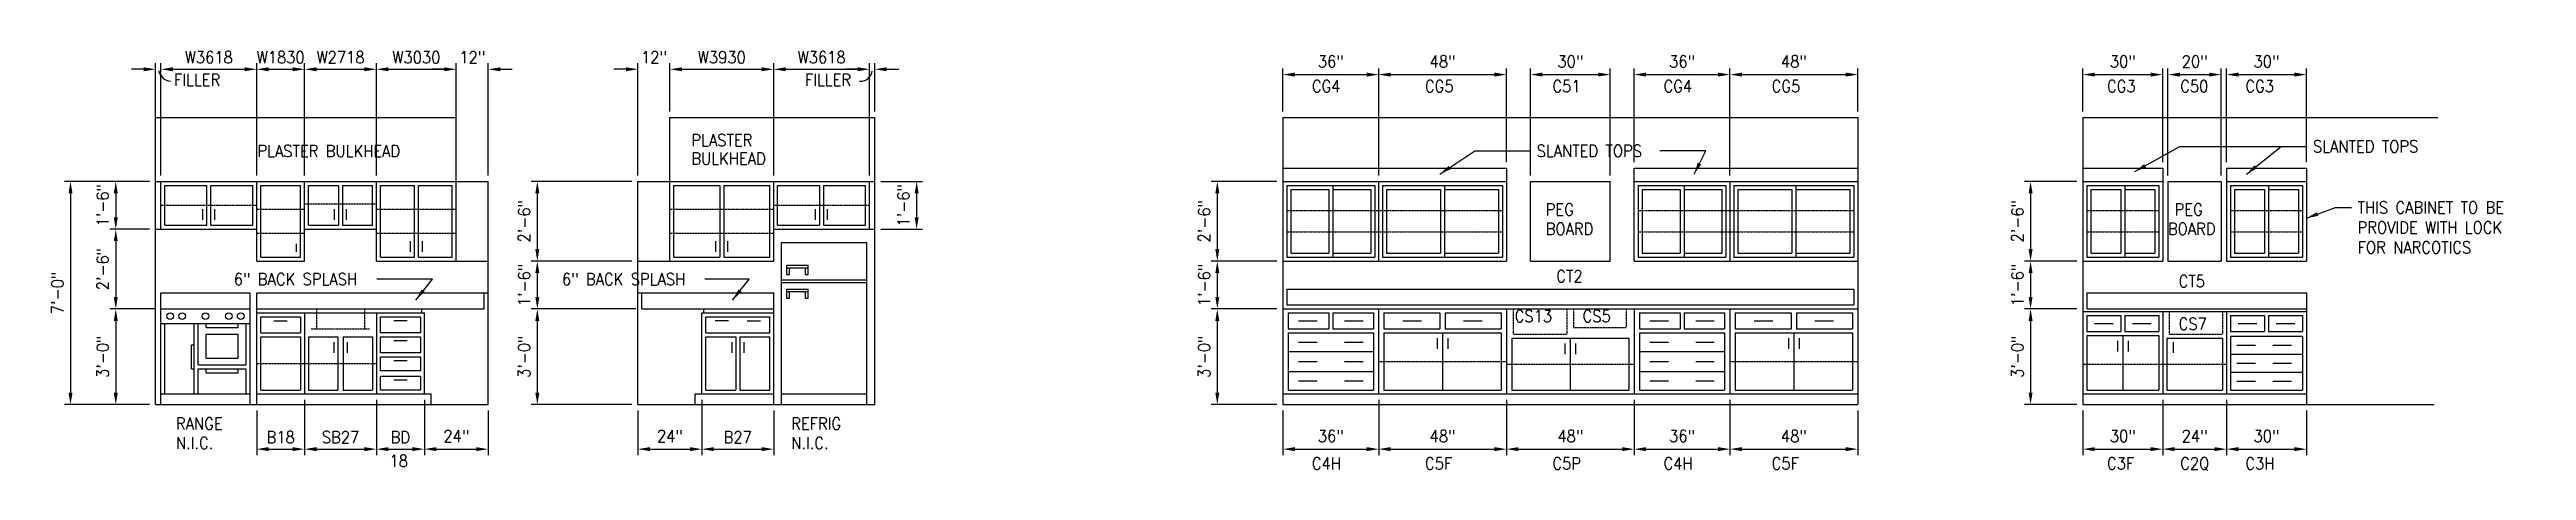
# Model space of a CAD drawing. Header units: inches. Extents: x 435 to 5963, y 191 to 2765.
# Drawn here: x 5032 to 5963, y 191 to 350 of the extents above; entities that cross this region are included whole.
import ezdxf

# ---------------------------------------------------------------- set-up
doc = ezdxf.new("R2010")
doc.units = ezdxf.units.IN
doc.header["$LTSCALE"] = 0.5
doc.header["$MEASUREMENT"] = 0
doc.linetypes.add('HIDDEN2', pattern=[0.1875, 0.125, -0.0625])
doc.layers.get('0').update_dxf_attribs({"linetype": 'CONTINUOUS'})
doc.layers.get('Defpoints').update_dxf_attribs({"linetype": 'CONTINUOUS'})
for name, color, linetype in [('A-ANNO-DIMS', 7, 'CONTINUOUS'), ('A-ANNO-TEXT', 7, 'CONTINUOUS'), ('A-ELEV', 2, 'CONTINUOUS')]:
    doc.layers.add(name, color=color, linetype=linetype)
doc.styles.add('ROMANS', font='romans.shx', dxfattribs={"width": 0.9})
doc.dimstyles.new('DIM48', dxfattribs={"dimscale": 48, "dimtxt": 0.09375, "dimasz": 0.09375, "dimexe": 0.046875, "dimexo": 0.046875, "dimgap": 0.046875, "dimtad": 1, "dimdec": 4, "dimzin": 3, "dimdsep": 46, "dimlunit": 4, "dimtxsty": 'ROMANS', "dimcen": 0.046875, "dimaunit": 1, "dimadec": 0, "dimazin": 0, "dimtfac": 0.7, "dimtdec": 4, "dimtofl": 0, "dimtmove": 2, "dimatfit": 3, "dimfxl": 0, "dimfrac": 1, "dimtolj": 1, "dimtzin": 0, "dimarcsym": 0})
doc.dimstyles.new('LED48', dxfattribs={"dimscale": 48, "dimtxt": 0.09375, "dimasz": 0.09375, "dimexe": 0.046875, "dimexo": 0.046875, "dimgap": 0.046875, "dimtad": 0, "dimdec": 4, "dimzin": 3, "dimdsep": 46, "dimlunit": 4, "dimtxsty": 'ROMANS', "dimcen": 0.046875, "dimaunit": 1, "dimadec": 0, "dimazin": 0, "dimtfac": 0.7, "dimtdec": 4, "dimtofl": 0, "dimtmove": 2, "dimatfit": 3, "dimfxl": 0, "dimfrac": 1, "dimtolj": 1, "dimtzin": 0, "dimarcsym": 0})

msp = doc.modelspace()

# ---------------------------------------------------------------- texts
at = {"layer": 'A-ANNO-DIMS', "style": 'ROMANS', "width": 0.9}
for s, p in [('CG4', (5506.58964, 333.49193)), ('CG5', (5549.09171, 333.49193)), ('C51', (5596.97951, 333.49193)), ('CG4', (5638.71659, 333.49193)), ('CG5', (5679.3553, 333.49193)), ('CG3', (5805.3553, 333.49193)), ('C50', (5832.8553, 333.49193)), ('CG3', (5857.3553, 333.49193)), ('18', (5160.01664, 192.52283)), ('C4H', (5506.58964, 191.56812)), ('C5F', (5549.09171, 191.56812)), ('C5P', (5596.97951, 191.56812)), ('C4H', (5638.71659, 191.56812)), ('C5F', (5679.3553, 191.56812)), ('C3F', (5805.3553, 191.56812)), ('C2Q', (5832.8553, 191.56812)), ('C3H', (5857.3553, 191.56812))]:
    msp.add_text(s, height=4.5, dxfattribs=at).set_placement(p)
at = {"layer": 'A-ANNO-TEXT', "style": 'ROMANS', "width": 0.9}
for s, p in [('PLASTER ', (5273.45968, 313.17237)), ('PLASTER BULKHEAD', (5110.39591, 309.10627)), ('BULKHEAD', (5273.45968, 306.24495)), ('PEG', (5594.4664, 287.07352)), ('PEG', (5830.77091, 287.10627)), ('BOARD', (5594.4664, 279.78781)), ('BOARD', (5828.27091, 279.82056)), ('CT2', (5598.44116, 262.03383)), ('CT5', (5832.27091, 260.10627)), ('CS13', (5582.80907, 247.01607)), ('CS5', (5608.324, 247.01607)), ('CS7', (5832.27091, 244.10627)), ('RANGE', (5079.80216, 206.52861)), ('REFRIG', (5310.97366, 206.52861)), ('N.I.C.', (5079.80216, 199.24289)), ('N.I.C.', (5310.97366, 199.24289))]:
    msp.add_text(s, height=4.5, dxfattribs=at).set_placement(p)
at = {"layer": 'A-ANNO-TEXT', "char_height": 4.5, "style": 'ROMANS'}
for s, insert, attachment_point in [('\\A1;SLANTED TOPS', (5591.06606, 313.62792), 1), ('\\A1;SLANTED TOPS', (5882.77091, 315.35627), 1), ('\\A1;THIS CABINET TO BE\\PPROVIDE WITH LOCK\\PFOR NARCOTICS', (5899.52091, 292.35627), 1), ('\\A1;6" BACK SPLASH', (5101.51942, 260.90351), 7), ('\\A1;6" BACK SPLASH', (5224.8101, 260.90351), 7)]:
    msp.add_mtext(s, dxfattribs=dict(at, insert=insert, attachment_point=attachment_point))

# ---------------------------------------------------------------- blocks, each defined once
blk = doc.blocks.new('*D377')
at = {"layer": 'A-ANNO-DIMS', "color": 0, "lineweight": -2}
for p, q in [((5072.13, 302.19), (5072.13, 344.36)), ((5074.13, 302.19), (5074.13, 344.36)), ((5067.63, 342.11), (5063.13, 342.11)), ((5078.63, 342.11), (5083.13, 342.11))]:
    blk.add_line(p, q, dxfattribs=at)
at = {"layer": 'A-ANNO-DIMS', "color": 0}
for points in [[(5067.63, 342.86), (5067.63, 341.36), (5072.13, 342.11)], [(5078.63, 342.86), (5078.63, 341.36), (5074.13, 342.11)]]:
    blk.add_solid(points, dxfattribs=at)
at = {"layer": 'Defpoints', "color": 0}
for p in [(5074.13, 342.11), (5072.13, 299.94), (5074.13, 299.94)]:
    blk.add_point(p, dxfattribs=at)
at = {"layer": 'A-ANNO-DIMS', "color": 0, "insert": (5087.77, 338.11), "char_height": 4.5, "attachment_point": 5, "style": 'ROMANS'}
blk.add_mtext('\\A1;FILLER', dxfattribs=at)
blk = doc.blocks.new('*D378')
at = {"layer": 'A-ANNO-DIMS', "color": 0, "lineweight": -2}
for p, q in [((5074.13, 302.19), (5074.13, 344.36)), ((5110.13, 302.19), (5110.13, 344.36)), ((5078.63, 342.11), (5105.63, 342.11))]:
    blk.add_line(p, q, dxfattribs=at)
at = {"layer": 'A-ANNO-DIMS', "color": 0}
for points in [[(5078.63, 342.86), (5078.63, 341.36), (5074.13, 342.11)], [(5105.63, 342.86), (5105.63, 341.36), (5110.13, 342.11)]]:
    blk.add_solid(points, dxfattribs=at)
at = {"layer": 'Defpoints', "color": 0}
for p in [(5110.13, 342.11), (5074.13, 299.94), (5110.13, 299.94)]:
    blk.add_point(p, dxfattribs=at)
at = {"layer": 'A-ANNO-DIMS', "color": 0, "insert": (5092.13, 346.61), "char_height": 4.5, "attachment_point": 5, "style": 'ROMANS'}
blk.add_mtext('\\A1;W3618', dxfattribs=at)
blk = doc.blocks.new('*D379')
at = {"layer": 'A-ANNO-DIMS', "color": 0, "lineweight": -2}
for p, q in [((5110.13, 302.19), (5110.13, 344.36)), ((5128.13, 302.19), (5128.13, 344.36)), ((5114.63, 342.11), (5123.63, 342.11))]:
    blk.add_line(p, q, dxfattribs=at)
at = {"layer": 'A-ANNO-DIMS', "color": 0}
for points in [[(5114.63, 342.86), (5114.63, 341.36), (5110.13, 342.11)], [(5123.63, 342.86), (5123.63, 341.36), (5128.13, 342.11)]]:
    blk.add_solid(points, dxfattribs=at)
at = {"layer": 'Defpoints', "color": 0}
for p in [(5128.13, 342.11), (5110.13, 299.94), (5128.13, 299.94)]:
    blk.add_point(p, dxfattribs=at)
at = {"layer": 'A-ANNO-DIMS', "color": 0, "insert": (5119.13, 346.61), "char_height": 4.5, "attachment_point": 5, "style": 'ROMANS'}
blk.add_mtext('\\A1;W1830', dxfattribs=at)
blk = doc.blocks.new('*D380')
at = {"layer": 'A-ANNO-DIMS', "color": 0, "lineweight": -2}
for p, q in [((5128.13, 302.19), (5128.13, 344.36)), ((5155.13, 302.19), (5155.13, 344.36)), ((5132.63, 342.11), (5150.63, 342.11))]:
    blk.add_line(p, q, dxfattribs=at)
at = {"layer": 'A-ANNO-DIMS', "color": 0}
for points in [[(5132.63, 342.86), (5132.63, 341.36), (5128.13, 342.11)], [(5150.63, 342.86), (5150.63, 341.36), (5155.13, 342.11)]]:
    blk.add_solid(points, dxfattribs=at)
at = {"layer": 'Defpoints', "color": 0}
for p in [(5155.13, 342.11), (5128.13, 299.94), (5155.13, 299.94)]:
    blk.add_point(p, dxfattribs=at)
at = {"layer": 'A-ANNO-DIMS', "color": 0, "insert": (5141.63, 346.61), "char_height": 4.5, "attachment_point": 5, "style": 'ROMANS'}
blk.add_mtext('\\A1;W2718', dxfattribs=at)
blk = doc.blocks.new('*D381')
at = {"layer": 'A-ANNO-DIMS', "color": 0, "lineweight": -2}
for p, q in [((5155.13, 302.19), (5155.13, 344.36)), ((5185.13, 302.19), (5185.13, 344.36)), ((5159.63, 342.11), (5180.63, 342.11))]:
    blk.add_line(p, q, dxfattribs=at)
at = {"layer": 'A-ANNO-DIMS', "color": 0}
for points in [[(5159.63, 342.86), (5159.63, 341.36), (5155.13, 342.11)], [(5180.63, 342.86), (5180.63, 341.36), (5185.13, 342.11)]]:
    blk.add_solid(points, dxfattribs=at)
at = {"layer": 'Defpoints', "color": 0}
for p in [(5185.13, 342.11), (5155.13, 299.94), (5185.13, 299.94)]:
    blk.add_point(p, dxfattribs=at)
at = {"layer": 'A-ANNO-DIMS', "color": 0, "insert": (5170.13, 346.61), "char_height": 4.5, "attachment_point": 5, "style": 'ROMANS'}
blk.add_mtext('\\A1;W3030', dxfattribs=at)
blk = doc.blocks.new('*D382')
at = {"layer": 'A-ANNO-DIMS', "color": 0, "lineweight": -2}
for p, q in [((5185.13, 302.19), (5185.13, 344.36)), ((5197.13, 302.19), (5197.13, 344.36)), ((5180.63, 342.11), (5176.13, 342.11)), ((5201.63, 342.11), (5206.13, 342.11))]:
    blk.add_line(p, q, dxfattribs=at)
at = {"layer": 'A-ANNO-DIMS', "color": 0}
for points in [[(5180.63, 342.86), (5180.63, 341.36), (5185.13, 342.11)], [(5201.63, 342.86), (5201.63, 341.36), (5197.13, 342.11)]]:
    blk.add_solid(points, dxfattribs=at)
at = {"layer": 'Defpoints', "color": 0}
for p in [(5197.13, 342.11), (5185.13, 299.94), (5197.13, 299.94)]:
    blk.add_point(p, dxfattribs=at)
at = {"layer": 'A-ANNO-DIMS', "color": 0, "insert": (5191.13, 346.61), "char_height": 4.5, "attachment_point": 5, "style": 'ROMANS'}
blk.add_mtext('\\A1;12"', dxfattribs=at)
blk = doc.blocks.new('*D383')
at = {"layer": 'A-ANNO-DIMS', "color": 0, "lineweight": -2}
for p, q in [((5069.88, 299.94), (5054.93, 299.94)), ((5057.18, 295.44), (5057.18, 286.44)), ((5069.88, 281.94), (5054.93, 281.94))]:
    blk.add_line(p, q, dxfattribs=at)
at = {"layer": 'A-ANNO-DIMS', "color": 0}
for points in [[(5056.43, 295.44), (5057.93, 295.44), (5057.18, 299.94)], [(5056.43, 286.44), (5057.93, 286.44), (5057.18, 281.94)]]:
    blk.add_solid(points, dxfattribs=at)
at = {"layer": 'Defpoints', "color": 0}
for p in [(5072.13, 299.94), (5057.18, 281.94), (5072.13, 281.94)]:
    blk.add_point(p, dxfattribs=at)
at = {"layer": 'A-ANNO-DIMS', "color": 0, "insert": (5052.25, 290.94), "char_height": 4.5, "attachment_point": 5, "rotation": 90, "style": 'ROMANS'}
blk.add_mtext('\\A1;1\'-6"', dxfattribs=at)
blk = doc.blocks.new('*D384')
at = {"layer": 'A-ANNO-DIMS', "color": 0, "lineweight": -2}
for p, q in [((5069.88, 281.94), (5054.93, 281.94)), ((5057.18, 277.44), (5057.18, 256.44)), ((5071.88, 251.94), (5054.93, 251.94))]:
    blk.add_line(p, q, dxfattribs=at)
at = {"layer": 'A-ANNO-DIMS', "color": 0}
for points in [[(5056.43, 277.44), (5057.93, 277.44), (5057.18, 281.94)], [(5056.43, 256.44), (5057.93, 256.44), (5057.18, 251.94)]]:
    blk.add_solid(points, dxfattribs=at)
at = {"layer": 'Defpoints', "color": 0}
for p in [(5072.13, 281.94), (5057.18, 251.94), (5074.13, 251.94)]:
    blk.add_point(p, dxfattribs=at)
at = {"layer": 'A-ANNO-DIMS', "color": 0, "insert": (5052.25, 266.94), "char_height": 4.5, "attachment_point": 5, "rotation": 90, "style": 'ROMANS'}
blk.add_mtext('\\A1;2\'-6"', dxfattribs=at)
blk = doc.blocks.new('*D385')
at = {"layer": 'A-ANNO-DIMS', "color": 0, "lineweight": -2}
for p, q in [((5071.88, 251.94), (5054.93, 251.94)), ((5057.18, 247.44), (5057.18, 220.44)), ((5069.88, 215.94), (5054.93, 215.94))]:
    blk.add_line(p, q, dxfattribs=at)
at = {"layer": 'A-ANNO-DIMS', "color": 0}
for points in [[(5056.43, 247.44), (5057.93, 247.44), (5057.18, 251.94)], [(5056.43, 220.44), (5057.93, 220.44), (5057.18, 215.94)]]:
    blk.add_solid(points, dxfattribs=at)
at = {"layer": 'Defpoints', "color": 0}
for p in [(5074.13, 251.94), (5057.18, 215.94), (5072.13, 215.94)]:
    blk.add_point(p, dxfattribs=at)
at = {"layer": 'A-ANNO-DIMS', "color": 0, "insert": (5052.25, 233.94), "char_height": 4.5, "attachment_point": 5, "rotation": 90, "style": 'ROMANS'}
blk.add_mtext('\\A1;3\'-0"', dxfattribs=at)
blk = doc.blocks.new('*D386')
at = {"layer": 'A-ANNO-DIMS', "color": 0, "lineweight": -2}
for p, q in [((5069.88, 299.94), (5037.92, 299.94)), ((5040.17, 295.44), (5040.17, 220.44)), ((5069.88, 215.94), (5037.92, 215.94))]:
    blk.add_line(p, q, dxfattribs=at)
at = {"layer": 'A-ANNO-DIMS', "color": 0}
for points in [[(5039.42, 295.44), (5040.92, 295.44), (5040.17, 299.94)], [(5039.42, 220.44), (5040.92, 220.44), (5040.17, 215.94)]]:
    blk.add_solid(points, dxfattribs=at)
at = {"layer": 'Defpoints', "color": 0}
for p in [(5072.13, 299.94), (5040.17, 215.94), (5072.13, 215.94)]:
    blk.add_point(p, dxfattribs=at)
at = {"layer": 'A-ANNO-DIMS', "color": 0, "insert": (5035.24, 257.94), "char_height": 4.5, "attachment_point": 5, "rotation": 90, "style": 'ROMANS'}
blk.add_mtext('\\A1;7\'-0"', dxfattribs=at)
blk = doc.blocks.new('*D388')
at = {"layer": 'A-ANNO-DIMS', "color": 0, "lineweight": -2}
for p, q in [((5128.13, 217.69), (5128.13, 196.94)), ((5110.13, 213.69), (5110.13, 196.94)), ((5114.63, 199.19), (5123.63, 199.19))]:
    blk.add_line(p, q, dxfattribs=at)
at = {"layer": 'A-ANNO-DIMS', "color": 0}
for points in [[(5114.63, 199.94), (5114.63, 198.44), (5110.13, 199.19)], [(5123.63, 199.94), (5123.63, 198.44), (5128.13, 199.19)]]:
    blk.add_solid(points, dxfattribs=at)
at = {"layer": 'Defpoints', "color": 0}
for p in [(5110.13, 215.94), (5128.13, 219.94), (5128.13, 199.19)]:
    blk.add_point(p, dxfattribs=at)
at = {"layer": 'A-ANNO-DIMS', "color": 0, "insert": (5119.13, 203.69), "char_height": 4.5, "attachment_point": 5, "style": 'ROMANS'}
blk.add_mtext('\\A1;B18', dxfattribs=at)
blk = doc.blocks.new('*D389')
at = {"layer": 'A-ANNO-DIMS', "color": 0, "lineweight": -2}
for p, q in [((5128.13, 217.69), (5128.13, 196.94)), ((5155.13, 217.69), (5155.13, 196.94)), ((5132.63, 199.19), (5150.63, 199.19))]:
    blk.add_line(p, q, dxfattribs=at)
at = {"layer": 'A-ANNO-DIMS', "color": 0}
for points in [[(5132.63, 199.94), (5132.63, 198.44), (5128.13, 199.19)], [(5150.63, 199.94), (5150.63, 198.44), (5155.13, 199.19)]]:
    blk.add_solid(points, dxfattribs=at)
at = {"layer": 'Defpoints', "color": 0}
for p in [(5128.13, 219.94), (5155.13, 219.94), (5155.13, 199.19)]:
    blk.add_point(p, dxfattribs=at)
at = {"layer": 'A-ANNO-DIMS', "color": 0, "insert": (5141.63, 203.69), "char_height": 4.5, "attachment_point": 5, "style": 'ROMANS'}
blk.add_mtext('\\A1;SB27', dxfattribs=at)
blk = doc.blocks.new('*D390')
at = {"layer": 'A-ANNO-DIMS', "color": 0, "lineweight": -2}
for p, q in [((5155.13, 217.69), (5155.13, 196.94)), ((5173.13, 217.69), (5173.13, 196.94)), ((5159.63, 199.19), (5168.63, 199.19))]:
    blk.add_line(p, q, dxfattribs=at)
at = {"layer": 'A-ANNO-DIMS', "color": 0}
for points in [[(5159.63, 199.94), (5159.63, 198.44), (5155.13, 199.19)], [(5168.63, 199.94), (5168.63, 198.44), (5173.13, 199.19)]]:
    blk.add_solid(points, dxfattribs=at)
at = {"layer": 'Defpoints', "color": 0}
for p in [(5155.13, 219.94), (5173.13, 219.94), (5173.13, 199.19)]:
    blk.add_point(p, dxfattribs=at)
at = {"layer": 'A-ANNO-DIMS', "color": 0, "insert": (5164.13, 203.69), "char_height": 4.5, "attachment_point": 5, "style": 'ROMANS'}
blk.add_mtext('\\A1;BD', dxfattribs=at)
blk = doc.blocks.new('*D391')
at = {"layer": 'A-ANNO-DIMS', "color": 0, "lineweight": -2}
for p, q in [((5173.13, 217.69), (5173.13, 196.94)), ((5197.13, 213.69), (5197.13, 196.94)), ((5177.63, 199.19), (5192.63, 199.19))]:
    blk.add_line(p, q, dxfattribs=at)
at = {"layer": 'A-ANNO-DIMS', "color": 0}
for points in [[(5177.63, 199.94), (5177.63, 198.44), (5173.13, 199.19)], [(5192.63, 199.94), (5192.63, 198.44), (5197.13, 199.19)]]:
    blk.add_solid(points, dxfattribs=at)
at = {"layer": 'Defpoints', "color": 0}
for p in [(5173.13, 219.94), (5197.13, 215.94), (5197.13, 199.19)]:
    blk.add_point(p, dxfattribs=at)
at = {"layer": 'A-ANNO-DIMS', "color": 0, "insert": (5185.13, 204.12), "char_height": 4.5, "attachment_point": 5, "style": 'ROMANS'}
blk.add_mtext('\\A1;24"', dxfattribs=at)
blk = doc.blocks.new('*D392')
at = {"layer": 'A-ANNO-DIMS', "color": 0, "lineweight": -2}
for p, q in [((5251.13, 299.94), (5213.32, 299.94)), ((5215.57, 295.44), (5215.57, 274.44)), ((5251.13, 269.94), (5213.32, 269.94))]:
    blk.add_line(p, q, dxfattribs=at)
at = {"layer": 'A-ANNO-DIMS', "color": 0}
for points in [[(5214.82, 295.44), (5216.32, 295.44), (5215.57, 299.94)], [(5214.82, 274.44), (5216.32, 274.44), (5215.57, 269.94)]]:
    blk.add_solid(points, dxfattribs=at)
at = {"layer": 'Defpoints', "color": 0}
for p in [(5253.38, 299.94), (5215.57, 269.94), (5253.38, 269.94)]:
    blk.add_point(p, dxfattribs=at)
at = {"layer": 'A-ANNO-DIMS', "color": 0, "insert": (5210.65, 284.94), "char_height": 4.5, "attachment_point": 5, "rotation": 90, "style": 'ROMANS'}
blk.add_mtext('\\A1;2\'-6"', dxfattribs=at)
blk = doc.blocks.new('*D393')
at = {"layer": 'A-ANNO-DIMS', "color": 0, "lineweight": -2}
for p, q in [((5251.13, 269.94), (5213.32, 269.94)), ((5215.57, 265.44), (5215.57, 256.44)), ((5252.63, 251.94), (5213.32, 251.94))]:
    blk.add_line(p, q, dxfattribs=at)
at = {"layer": 'A-ANNO-DIMS', "color": 0}
for points in [[(5214.82, 265.44), (5216.32, 265.44), (5215.57, 269.94)], [(5214.82, 256.44), (5216.32, 256.44), (5215.57, 251.94)]]:
    blk.add_solid(points, dxfattribs=at)
at = {"layer": 'Defpoints', "color": 0}
for p in [(5253.38, 269.94), (5215.57, 251.94), (5254.88, 251.94)]:
    blk.add_point(p, dxfattribs=at)
at = {"layer": 'A-ANNO-DIMS', "color": 0, "insert": (5210.65, 260.94), "char_height": 4.5, "attachment_point": 5, "rotation": 90, "style": 'ROMANS'}
blk.add_mtext('\\A1;1\'-6"', dxfattribs=at)
blk = doc.blocks.new('*D394')
at = {"layer": 'A-ANNO-DIMS', "color": 0, "lineweight": -2}
for p, q in [((5252.63, 251.94), (5213.32, 251.94)), ((5215.57, 247.44), (5215.57, 220.44)), ((5251.13, 215.94), (5213.32, 215.94))]:
    blk.add_line(p, q, dxfattribs=at)
at = {"layer": 'A-ANNO-DIMS', "color": 0}
for points in [[(5214.82, 247.44), (5216.32, 247.44), (5215.57, 251.94)], [(5214.82, 220.44), (5216.32, 220.44), (5215.57, 215.94)]]:
    blk.add_solid(points, dxfattribs=at)
at = {"layer": 'Defpoints', "color": 0}
for p in [(5254.88, 251.94), (5215.57, 215.94), (5253.38, 215.94)]:
    blk.add_point(p, dxfattribs=at)
at = {"layer": 'A-ANNO-DIMS', "color": 0, "insert": (5210.65, 233.94), "char_height": 4.5, "attachment_point": 5, "rotation": 90, "style": 'ROMANS'}
blk.add_mtext('\\A1;3\'-0"', dxfattribs=at)
blk = doc.blocks.new('*D395')
at = {"layer": 'A-ANNO-DIMS', "color": 0, "lineweight": -2}
for p, q in [((5344.63, 299.94), (5360.35, 299.94)), ((5358.1, 295.44), (5358.1, 286.44)), ((5344.63, 281.94), (5360.35, 281.94))]:
    blk.add_line(p, q, dxfattribs=at)
at = {"layer": 'A-ANNO-DIMS', "color": 0}
for points in [[(5357.35, 295.44), (5358.85, 295.44), (5358.1, 299.94)], [(5357.35, 286.44), (5358.85, 286.44), (5358.1, 281.94)]]:
    blk.add_solid(points, dxfattribs=at)
at = {"layer": 'Defpoints', "color": 0}
for p in [(5342.38, 299.94), (5342.38, 281.94), (5358.1, 281.94)]:
    blk.add_point(p, dxfattribs=at)
at = {"layer": 'A-ANNO-DIMS', "color": 0, "insert": (5353.17, 290.94), "char_height": 4.5, "attachment_point": 5, "rotation": 90, "style": 'ROMANS'}
blk.add_mtext('\\A1;1\'-6"', dxfattribs=at)
blk = doc.blocks.new('*D396')
at = {"layer": 'A-ANNO-DIMS', "color": 0, "lineweight": -2}
for p, q in [((5253.38, 302.19), (5253.38, 344.36)), ((5265.38, 326.19), (5265.38, 344.36)), ((5248.88, 342.11), (5244.38, 342.11)), ((5269.88, 342.11), (5274.38, 342.11))]:
    blk.add_line(p, q, dxfattribs=at)
at = {"layer": 'A-ANNO-DIMS', "color": 0}
for points in [[(5248.88, 342.86), (5248.88, 341.36), (5253.38, 342.11)], [(5269.88, 342.86), (5269.88, 341.36), (5265.38, 342.11)]]:
    blk.add_solid(points, dxfattribs=at)
at = {"layer": 'Defpoints', "color": 0}
for p in [(5265.38, 342.11), (5265.38, 323.94), (5253.38, 299.94)]:
    blk.add_point(p, dxfattribs=at)
at = {"layer": 'A-ANNO-DIMS', "color": 0, "insert": (5259.38, 346.61), "char_height": 4.5, "attachment_point": 5, "style": 'ROMANS'}
blk.add_mtext('\\A1;12"', dxfattribs=at)
blk = doc.blocks.new('*D397')
at = {"layer": 'A-ANNO-DIMS', "color": 0, "lineweight": -2}
for p, q in [((5265.38, 326.19), (5265.38, 344.36)), ((5304.38, 302.19), (5304.38, 344.36)), ((5269.88, 342.11), (5299.88, 342.11))]:
    blk.add_line(p, q, dxfattribs=at)
at = {"layer": 'A-ANNO-DIMS', "color": 0}
for points in [[(5269.88, 342.86), (5269.88, 341.36), (5265.38, 342.11)], [(5299.88, 342.86), (5299.88, 341.36), (5304.38, 342.11)]]:
    blk.add_solid(points, dxfattribs=at)
at = {"layer": 'Defpoints', "color": 0}
for p in [(5304.38, 342.11), (5265.38, 323.94), (5304.38, 299.94)]:
    blk.add_point(p, dxfattribs=at)
at = {"layer": 'A-ANNO-DIMS', "color": 0, "insert": (5284.88, 346.61), "char_height": 4.5, "attachment_point": 5, "style": 'ROMANS'}
blk.add_mtext('\\A1;W3930', dxfattribs=at)
blk = doc.blocks.new('*D398')
at = {"layer": 'A-ANNO-DIMS', "color": 0, "lineweight": -2}
for p, q in [((5304.38, 302.19), (5304.38, 344.36)), ((5340.38, 302.19), (5340.38, 344.36)), ((5308.88, 342.11), (5335.88, 342.11))]:
    blk.add_line(p, q, dxfattribs=at)
at = {"layer": 'A-ANNO-DIMS', "color": 0}
for points in [[(5308.88, 342.86), (5308.88, 341.36), (5304.38, 342.11)], [(5335.88, 342.86), (5335.88, 341.36), (5340.38, 342.11)]]:
    blk.add_solid(points, dxfattribs=at)
at = {"layer": 'Defpoints', "color": 0}
for p in [(5340.38, 342.11), (5304.38, 299.94), (5340.38, 299.94)]:
    blk.add_point(p, dxfattribs=at)
at = {"layer": 'A-ANNO-DIMS', "color": 0, "insert": (5322.38, 346.61), "char_height": 4.5, "attachment_point": 5, "style": 'ROMANS'}
blk.add_mtext('\\A1;W3618', dxfattribs=at)
blk = doc.blocks.new('*D399')
at = {"layer": 'A-ANNO-DIMS', "color": 0, "lineweight": -2}
for p, q in [((5340.38, 302.19), (5340.38, 344.36)), ((5342.38, 326.19), (5342.38, 344.36)), ((5335.88, 342.11), (5331.38, 342.11)), ((5346.88, 342.11), (5351.38, 342.11))]:
    blk.add_line(p, q, dxfattribs=at)
at = {"layer": 'A-ANNO-DIMS', "color": 0}
for points in [[(5335.88, 342.86), (5335.88, 341.36), (5340.38, 342.11)], [(5346.88, 342.86), (5346.88, 341.36), (5342.38, 342.11)]]:
    blk.add_solid(points, dxfattribs=at)
at = {"layer": 'Defpoints', "color": 0}
for p in [(5342.38, 342.11), (5342.38, 323.94), (5340.38, 299.94)]:
    blk.add_point(p, dxfattribs=at)
at = {"layer": 'A-ANNO-DIMS', "color": 0, "insert": (5324.81, 338.11), "char_height": 4.5, "attachment_point": 5, "style": 'ROMANS'}
blk.add_mtext('\\A1;FILLER', dxfattribs=at)
blk = doc.blocks.new('*D400')
at = {"layer": 'A-ANNO-DIMS', "color": 0, "lineweight": -2}
for p, q in [((5277.38, 217.69), (5277.38, 196.94)), ((5253.38, 213.69), (5253.38, 196.94)), ((5257.88, 199.19), (5272.88, 199.19))]:
    blk.add_line(p, q, dxfattribs=at)
at = {"layer": 'A-ANNO-DIMS', "color": 0}
for points in [[(5257.88, 199.94), (5257.88, 198.44), (5253.38, 199.19)], [(5272.88, 199.94), (5272.88, 198.44), (5277.38, 199.19)]]:
    blk.add_solid(points, dxfattribs=at)
at = {"layer": 'Defpoints', "color": 0}
for p in [(5253.38, 215.94), (5277.38, 219.94), (5277.38, 199.19)]:
    blk.add_point(p, dxfattribs=at)
at = {"layer": 'A-ANNO-DIMS', "color": 0, "insert": (5265.38, 204.12), "char_height": 4.5, "attachment_point": 5, "style": 'ROMANS'}
blk.add_mtext('\\A1;24"', dxfattribs=at)
blk = doc.blocks.new('*D401')
at = {"layer": 'A-ANNO-DIMS', "color": 0, "lineweight": -2}
for p, q in [((5277.38, 217.69), (5277.38, 196.94)), ((5304.38, 213.69), (5304.38, 196.94)), ((5281.88, 199.19), (5299.88, 199.19))]:
    blk.add_line(p, q, dxfattribs=at)
at = {"layer": 'A-ANNO-DIMS', "color": 0}
for points in [[(5281.88, 199.94), (5281.88, 198.44), (5277.38, 199.19)], [(5299.88, 199.94), (5299.88, 198.44), (5304.38, 199.19)]]:
    blk.add_solid(points, dxfattribs=at)
at = {"layer": 'Defpoints', "color": 0}
for p in [(5277.38, 219.94), (5304.38, 215.94), (5304.38, 199.19)]:
    blk.add_point(p, dxfattribs=at)
at = {"layer": 'A-ANNO-DIMS', "color": 0, "insert": (5290.88, 203.69), "char_height": 4.5, "attachment_point": 5, "style": 'ROMANS'}
blk.add_mtext('\\A1;B27', dxfattribs=at)
blk = doc.blocks.new('*D402')
at = {"layer": 'A-ANNO-DIMS', "color": 0, "lineweight": -2}
for p, q in [((5495.7, 326.19), (5495.7, 342.36)), ((5500.2, 340.11), (5527.2, 340.11)), ((5531.7, 302.19), (5531.7, 342.36))]:
    blk.add_line(p, q, dxfattribs=at)
at = {"layer": 'A-ANNO-DIMS', "color": 0}
for points in [[(5500.2, 340.86), (5500.2, 339.36), (5495.7, 340.11)], [(5527.2, 340.86), (5527.2, 339.36), (5531.7, 340.11)]]:
    blk.add_solid(points, dxfattribs=at)
at = {"layer": 'Defpoints', "color": 0}
for p in [(5531.7, 340.11), (5495.7, 323.94), (5531.7, 299.94)]:
    blk.add_point(p, dxfattribs=at)
at = {"layer": 'A-ANNO-DIMS', "color": 0, "insert": (5513.7, 345.03), "char_height": 4.5, "attachment_point": 5, "style": 'ROMANS'}
blk.add_mtext('\\A1;36"', dxfattribs=at)
blk = doc.blocks.new('*D403')
at = {"layer": 'A-ANNO-DIMS', "color": 0, "lineweight": -2}
for p, q in [((5531.7, 302.19), (5531.7, 342.36)), ((5536.2, 340.11), (5575.2, 340.11)), ((5579.7, 307.19), (5579.7, 342.36))]:
    blk.add_line(p, q, dxfattribs=at)
at = {"layer": 'A-ANNO-DIMS', "color": 0}
for points in [[(5536.2, 340.86), (5536.2, 339.36), (5531.7, 340.11)], [(5575.2, 340.86), (5575.2, 339.36), (5579.7, 340.11)]]:
    blk.add_solid(points, dxfattribs=at)
at = {"layer": 'Defpoints', "color": 0}
for p in [(5579.7, 340.11), (5531.7, 299.94), (5579.7, 304.94)]:
    blk.add_point(p, dxfattribs=at)
at = {"layer": 'A-ANNO-DIMS', "color": 0, "insert": (5555.7, 345.03), "char_height": 4.5, "attachment_point": 5, "style": 'ROMANS'}
blk.add_mtext('\\A1;48"', dxfattribs=at)
blk = doc.blocks.new('*D404')
at = {"layer": 'A-ANNO-DIMS', "color": 0, "lineweight": -2}
for p, q in [((5588.7, 302.19), (5588.7, 342.36)), ((5593.2, 340.11), (5614.2, 340.11)), ((5618.7, 302.19), (5618.7, 342.36))]:
    blk.add_line(p, q, dxfattribs=at)
at = {"layer": 'A-ANNO-DIMS', "color": 0}
for points in [[(5593.2, 340.86), (5593.2, 339.36), (5588.7, 340.11)], [(5614.2, 340.86), (5614.2, 339.36), (5618.7, 340.11)]]:
    blk.add_solid(points, dxfattribs=at)
at = {"layer": 'Defpoints', "color": 0}
for p in [(5618.7, 340.11), (5588.7, 299.94), (5618.7, 299.94)]:
    blk.add_point(p, dxfattribs=at)
at = {"layer": 'A-ANNO-DIMS', "color": 0, "insert": (5603.7, 345.03), "char_height": 4.5, "attachment_point": 5, "style": 'ROMANS'}
blk.add_mtext('\\A1;30"', dxfattribs=at)
blk = doc.blocks.new('*D405')
at = {"layer": 'A-ANNO-DIMS', "color": 0, "lineweight": -2}
for p, q in [((5627.7, 307.19), (5627.7, 342.36)), ((5632.2, 340.11), (5659.2, 340.11)), ((5663.7, 302.19), (5663.7, 342.36))]:
    blk.add_line(p, q, dxfattribs=at)
at = {"layer": 'A-ANNO-DIMS', "color": 0}
for points in [[(5632.2, 340.86), (5632.2, 339.36), (5627.7, 340.11)], [(5659.2, 340.86), (5659.2, 339.36), (5663.7, 340.11)]]:
    blk.add_solid(points, dxfattribs=at)
at = {"layer": 'Defpoints', "color": 0}
for p in [(5663.7, 340.11), (5627.7, 304.94), (5663.7, 299.94)]:
    blk.add_point(p, dxfattribs=at)
at = {"layer": 'A-ANNO-DIMS', "color": 0, "insert": (5645.7, 345.03), "char_height": 4.5, "attachment_point": 5, "style": 'ROMANS'}
blk.add_mtext('\\A1;36"', dxfattribs=at)
blk = doc.blocks.new('*D406')
at = {"layer": 'A-ANNO-DIMS', "color": 0, "lineweight": -2}
for p, q in [((5663.7, 302.19), (5663.7, 342.36)), ((5668.2, 340.11), (5707.2, 340.11)), ((5711.7, 326.19), (5711.7, 342.36))]:
    blk.add_line(p, q, dxfattribs=at)
at = {"layer": 'A-ANNO-DIMS', "color": 0}
for points in [[(5668.2, 340.86), (5668.2, 339.36), (5663.7, 340.11)], [(5707.2, 340.86), (5707.2, 339.36), (5711.7, 340.11)]]:
    blk.add_solid(points, dxfattribs=at)
at = {"layer": 'Defpoints', "color": 0}
for p in [(5711.7, 340.11), (5711.7, 323.94), (5663.7, 299.94)]:
    blk.add_point(p, dxfattribs=at)
at = {"layer": 'A-ANNO-DIMS', "color": 0, "insert": (5687.7, 345.03), "char_height": 4.5, "attachment_point": 5, "style": 'ROMANS'}
blk.add_mtext('\\A1;48"', dxfattribs=at)
blk = doc.blocks.new('*D407')
at = {"layer": 'A-ANNO-DIMS', "color": 0, "lineweight": -2}
for p, q in [((5493.45, 299.94), (5468.82, 299.94)), ((5471.07, 295.44), (5471.07, 274.44)), ((5493.45, 269.94), (5468.82, 269.94))]:
    blk.add_line(p, q, dxfattribs=at)
at = {"layer": 'A-ANNO-DIMS', "color": 0}
for points in [[(5470.32, 295.44), (5471.82, 295.44), (5471.07, 299.94)], [(5470.32, 274.44), (5471.82, 274.44), (5471.07, 269.94)]]:
    blk.add_solid(points, dxfattribs=at)
at = {"layer": 'Defpoints', "color": 0}
for p in [(5495.7, 299.94), (5471.07, 269.94), (5495.7, 269.94)]:
    blk.add_point(p, dxfattribs=at)
at = {"layer": 'A-ANNO-DIMS', "color": 0, "insert": (5466.14, 284.94), "char_height": 4.5, "attachment_point": 5, "rotation": 90, "style": 'ROMANS'}
blk.add_mtext('\\A1;2\'-6"', dxfattribs=at)
blk = doc.blocks.new('*D408')
at = {"layer": 'A-ANNO-DIMS', "color": 0, "lineweight": -2}
for p, q in [((5493.45, 269.94), (5468.82, 269.94)), ((5471.07, 265.44), (5471.07, 256.44)), ((5493.45, 251.94), (5468.82, 251.94))]:
    blk.add_line(p, q, dxfattribs=at)
at = {"layer": 'A-ANNO-DIMS', "color": 0}
for points in [[(5470.32, 265.44), (5471.82, 265.44), (5471.07, 269.94)], [(5470.32, 256.44), (5471.82, 256.44), (5471.07, 251.94)]]:
    blk.add_solid(points, dxfattribs=at)
at = {"layer": 'Defpoints', "color": 0}
for p in [(5495.7, 269.94), (5471.07, 251.94), (5495.7, 251.94)]:
    blk.add_point(p, dxfattribs=at)
at = {"layer": 'A-ANNO-DIMS', "color": 0, "insert": (5466.14, 260.94), "char_height": 4.5, "attachment_point": 5, "rotation": 90, "style": 'ROMANS'}
blk.add_mtext('\\A1;1\'-6"', dxfattribs=at)
blk = doc.blocks.new('*D409')
at = {"layer": 'A-ANNO-DIMS', "color": 0, "lineweight": -2}
for p, q in [((5493.45, 251.94), (5468.82, 251.94)), ((5471.07, 247.44), (5471.07, 220.44)), ((5493.45, 215.94), (5468.82, 215.94))]:
    blk.add_line(p, q, dxfattribs=at)
at = {"layer": 'A-ANNO-DIMS', "color": 0}
for points in [[(5470.32, 247.44), (5471.82, 247.44), (5471.07, 251.94)], [(5470.32, 220.44), (5471.82, 220.44), (5471.07, 215.94)]]:
    blk.add_solid(points, dxfattribs=at)
at = {"layer": 'Defpoints', "color": 0}
for p in [(5495.7, 251.94), (5471.07, 215.94), (5495.7, 215.94)]:
    blk.add_point(p, dxfattribs=at)
at = {"layer": 'A-ANNO-DIMS', "color": 0, "insert": (5466.14, 233.94), "char_height": 4.5, "attachment_point": 5, "rotation": 90, "style": 'ROMANS'}
blk.add_mtext('\\A1;3\'-0"', dxfattribs=at)
blk = doc.blocks.new('*D410')
at = {"layer": 'A-ANNO-DIMS', "color": 0, "lineweight": -2}
for p, q in [((5531.7, 217.69), (5531.7, 196.94)), ((5495.7, 213.69), (5495.7, 196.94)), ((5500.2, 199.19), (5527.2, 199.19))]:
    blk.add_line(p, q, dxfattribs=at)
at = {"layer": 'A-ANNO-DIMS', "color": 0}
for points in [[(5500.2, 199.94), (5500.2, 198.44), (5495.7, 199.19)], [(5527.2, 199.94), (5527.2, 198.44), (5531.7, 199.19)]]:
    blk.add_solid(points, dxfattribs=at)
at = {"layer": 'Defpoints', "color": 0}
for p in [(5495.7, 215.94), (5531.7, 219.94), (5531.7, 199.19)]:
    blk.add_point(p, dxfattribs=at)
at = {"layer": 'A-ANNO-DIMS', "color": 0, "insert": (5513.7, 204.12), "char_height": 4.5, "attachment_point": 5, "style": 'ROMANS'}
blk.add_mtext('\\A1;36"', dxfattribs=at)
blk = doc.blocks.new('*D411')
at = {"layer": 'A-ANNO-DIMS', "color": 0, "lineweight": -2}
for p, q in [((5531.7, 217.69), (5531.7, 196.94)), ((5579.7, 217.69), (5579.7, 196.94)), ((5536.2, 199.19), (5575.2, 199.19))]:
    blk.add_line(p, q, dxfattribs=at)
at = {"layer": 'A-ANNO-DIMS', "color": 0}
for points in [[(5536.2, 199.94), (5536.2, 198.44), (5531.7, 199.19)], [(5575.2, 199.94), (5575.2, 198.44), (5579.7, 199.19)]]:
    blk.add_solid(points, dxfattribs=at)
at = {"layer": 'Defpoints', "color": 0}
for p in [(5531.7, 219.94), (5579.7, 219.94), (5579.7, 199.19)]:
    blk.add_point(p, dxfattribs=at)
at = {"layer": 'A-ANNO-DIMS', "color": 0, "insert": (5555.7, 204.12), "char_height": 4.5, "attachment_point": 5, "style": 'ROMANS'}
blk.add_mtext('\\A1;48"', dxfattribs=at)
blk = doc.blocks.new('*D412')
at = {"layer": 'A-ANNO-DIMS', "color": 0, "lineweight": -2}
for p, q in [((5579.7, 217.69), (5579.7, 196.94)), ((5627.7, 217.69), (5627.7, 196.94)), ((5584.2, 199.19), (5623.2, 199.19))]:
    blk.add_line(p, q, dxfattribs=at)
at = {"layer": 'A-ANNO-DIMS', "color": 0}
for points in [[(5584.2, 199.94), (5584.2, 198.44), (5579.7, 199.19)], [(5623.2, 199.94), (5623.2, 198.44), (5627.7, 199.19)]]:
    blk.add_solid(points, dxfattribs=at)
at = {"layer": 'Defpoints', "color": 0}
for p in [(5579.7, 219.94), (5627.7, 219.94), (5627.7, 199.19)]:
    blk.add_point(p, dxfattribs=at)
at = {"layer": 'A-ANNO-DIMS', "color": 0, "insert": (5603.7, 204.12), "char_height": 4.5, "attachment_point": 5, "style": 'ROMANS'}
blk.add_mtext('\\A1;48"', dxfattribs=at)
blk = doc.blocks.new('*D413')
at = {"layer": 'A-ANNO-DIMS', "color": 0, "lineweight": -2}
for p, q in [((5627.7, 217.69), (5627.7, 196.94)), ((5663.7, 217.69), (5663.7, 196.94)), ((5632.2, 199.19), (5659.2, 199.19))]:
    blk.add_line(p, q, dxfattribs=at)
at = {"layer": 'A-ANNO-DIMS', "color": 0}
for points in [[(5632.2, 199.94), (5632.2, 198.44), (5627.7, 199.19)], [(5659.2, 199.94), (5659.2, 198.44), (5663.7, 199.19)]]:
    blk.add_solid(points, dxfattribs=at)
at = {"layer": 'Defpoints', "color": 0}
for p in [(5627.7, 219.94), (5663.7, 219.94), (5663.7, 199.19)]:
    blk.add_point(p, dxfattribs=at)
at = {"layer": 'A-ANNO-DIMS', "color": 0, "insert": (5645.7, 204.12), "char_height": 4.5, "attachment_point": 5, "style": 'ROMANS'}
blk.add_mtext('\\A1;36"', dxfattribs=at)
blk = doc.blocks.new('*D414')
at = {"layer": 'A-ANNO-DIMS', "color": 0, "lineweight": -2}
for p, q in [((5663.7, 217.69), (5663.7, 196.94)), ((5711.7, 213.69), (5711.7, 196.94)), ((5668.2, 199.19), (5707.2, 199.19))]:
    blk.add_line(p, q, dxfattribs=at)
at = {"layer": 'A-ANNO-DIMS', "color": 0}
for points in [[(5668.2, 199.94), (5668.2, 198.44), (5663.7, 199.19)], [(5707.2, 199.94), (5707.2, 198.44), (5711.7, 199.19)]]:
    blk.add_solid(points, dxfattribs=at)
at = {"layer": 'Defpoints', "color": 0}
for p in [(5663.7, 219.94), (5711.7, 215.94), (5711.7, 199.19)]:
    blk.add_point(p, dxfattribs=at)
at = {"layer": 'A-ANNO-DIMS', "color": 0, "insert": (5687.7, 204.12), "char_height": 4.5, "attachment_point": 5, "style": 'ROMANS'}
blk.add_mtext('\\A1;48"', dxfattribs=at)
blk = doc.blocks.new('SECT')
blk.add_line((-3.5, 0), (3.5, 0))
blk = doc.blocks.new('*D416')
at = {"layer": 'A-ANNO-DIMS', "color": 0, "lineweight": -2}
for p, q in [((5796.28, 326.19), (5796.28, 342.36)), ((5800.78, 340.11), (5821.78, 340.11)), ((5826.28, 307.19), (5826.28, 342.36))]:
    blk.add_line(p, q, dxfattribs=at)
at = {"layer": 'A-ANNO-DIMS', "color": 0}
for points in [[(5800.78, 340.86), (5800.78, 339.36), (5796.28, 340.11)], [(5821.78, 340.86), (5821.78, 339.36), (5826.28, 340.11)]]:
    blk.add_solid(points, dxfattribs=at)
at = {"layer": 'Defpoints', "color": 0}
for p in [(5826.28, 340.11), (5796.28, 323.94), (5826.28, 304.94)]:
    blk.add_point(p, dxfattribs=at)
at = {"layer": 'A-ANNO-DIMS', "color": 0, "insert": (5811.28, 345.03), "char_height": 4.5, "attachment_point": 5, "style": 'ROMANS'}
blk.add_mtext('\\A1;30"', dxfattribs=at)
blk = doc.blocks.new('*D417')
at = {"layer": 'A-ANNO-DIMS', "color": 0, "lineweight": -2}
for p, q in [((5828.28, 302.19), (5828.28, 342.36)), ((5832.78, 340.11), (5843.78, 340.11)), ((5848.28, 302.19), (5848.28, 342.36))]:
    blk.add_line(p, q, dxfattribs=at)
at = {"layer": 'A-ANNO-DIMS', "color": 0}
for points in [[(5832.78, 340.86), (5832.78, 339.36), (5828.28, 340.11)], [(5843.78, 340.86), (5843.78, 339.36), (5848.28, 340.11)]]:
    blk.add_solid(points, dxfattribs=at)
at = {"layer": 'Defpoints', "color": 0}
for p in [(5848.28, 340.11), (5828.28, 299.94), (5848.28, 299.94)]:
    blk.add_point(p, dxfattribs=at)
at = {"layer": 'A-ANNO-DIMS', "color": 0, "insert": (5838.28, 345.03), "char_height": 4.5, "attachment_point": 5, "style": 'ROMANS'}
blk.add_mtext('\\A1;20"', dxfattribs=at)
blk = doc.blocks.new('*D418')
at = {"layer": 'A-ANNO-DIMS', "color": 0, "lineweight": -2}
for p, q in [((5850.28, 307.19), (5850.28, 342.36)), ((5854.78, 340.11), (5875.78, 340.11)), ((5880.28, 307.19), (5880.28, 342.36))]:
    blk.add_line(p, q, dxfattribs=at)
at = {"layer": 'A-ANNO-DIMS', "color": 0}
for points in [[(5854.78, 340.86), (5854.78, 339.36), (5850.28, 340.11)], [(5875.78, 340.86), (5875.78, 339.36), (5880.28, 340.11)]]:
    blk.add_solid(points, dxfattribs=at)
at = {"layer": 'Defpoints', "color": 0}
for p in [(5880.28, 340.11), (5850.28, 304.94), (5880.28, 304.94)]:
    blk.add_point(p, dxfattribs=at)
at = {"layer": 'A-ANNO-DIMS', "color": 0, "insert": (5865.28, 345.03), "char_height": 4.5, "attachment_point": 5, "style": 'ROMANS'}
blk.add_mtext('\\A1;30"', dxfattribs=at)
blk = doc.blocks.new('*D419')
at = {"layer": 'A-ANNO-DIMS', "color": 0, "lineweight": -2}
for p, q in [((5794.03, 299.94), (5774.4, 299.94)), ((5776.65, 295.44), (5776.65, 274.44)), ((5794.03, 269.94), (5774.4, 269.94))]:
    blk.add_line(p, q, dxfattribs=at)
at = {"layer": 'A-ANNO-DIMS', "color": 0}
for points in [[(5775.9, 295.44), (5777.4, 295.44), (5776.65, 299.94)], [(5775.9, 274.44), (5777.4, 274.44), (5776.65, 269.94)]]:
    blk.add_solid(points, dxfattribs=at)
at = {"layer": 'Defpoints', "color": 0}
for p in [(5796.28, 299.94), (5776.65, 269.94), (5796.28, 269.94)]:
    blk.add_point(p, dxfattribs=at)
at = {"layer": 'A-ANNO-DIMS', "color": 0, "insert": (5771.72, 284.94), "char_height": 4.5, "attachment_point": 5, "rotation": 90, "style": 'ROMANS'}
blk.add_mtext('\\A1;2\'-6"', dxfattribs=at)
blk = doc.blocks.new('*D420')
at = {"layer": 'A-ANNO-DIMS', "color": 0, "lineweight": -2}
for p, q in [((5794.03, 269.94), (5774.4, 269.94)), ((5776.65, 265.44), (5776.65, 256.44)), ((5794.03, 251.94), (5774.4, 251.94))]:
    blk.add_line(p, q, dxfattribs=at)
at = {"layer": 'A-ANNO-DIMS', "color": 0}
for points in [[(5775.9, 265.44), (5777.4, 265.44), (5776.65, 269.94)], [(5775.9, 256.44), (5777.4, 256.44), (5776.65, 251.94)]]:
    blk.add_solid(points, dxfattribs=at)
at = {"layer": 'Defpoints', "color": 0}
for p in [(5796.28, 269.94), (5776.65, 251.94), (5796.28, 251.94)]:
    blk.add_point(p, dxfattribs=at)
at = {"layer": 'A-ANNO-DIMS', "color": 0, "insert": (5771.72, 260.94), "char_height": 4.5, "attachment_point": 5, "rotation": 90, "style": 'ROMANS'}
blk.add_mtext('\\A1;1\'-6"', dxfattribs=at)
blk = doc.blocks.new('*D421')
at = {"layer": 'A-ANNO-DIMS', "color": 0, "lineweight": -2}
for p, q in [((5794.03, 251.94), (5774.4, 251.94)), ((5776.65, 247.44), (5776.65, 220.44)), ((5794.03, 215.94), (5774.4, 215.94))]:
    blk.add_line(p, q, dxfattribs=at)
at = {"layer": 'A-ANNO-DIMS', "color": 0}
for points in [[(5775.9, 247.44), (5777.4, 247.44), (5776.65, 251.94)], [(5775.9, 220.44), (5777.4, 220.44), (5776.65, 215.94)]]:
    blk.add_solid(points, dxfattribs=at)
at = {"layer": 'Defpoints', "color": 0}
for p in [(5796.28, 251.94), (5776.65, 215.94), (5796.28, 215.94)]:
    blk.add_point(p, dxfattribs=at)
at = {"layer": 'A-ANNO-DIMS', "color": 0, "insert": (5771.72, 233.94), "char_height": 4.5, "attachment_point": 5, "rotation": 90, "style": 'ROMANS'}
blk.add_mtext('\\A1;3\'-0"', dxfattribs=at)
blk = doc.blocks.new('*D422')
at = {"layer": 'A-ANNO-DIMS', "color": 0, "lineweight": -2}
for p, q in [((5826.28, 217.69), (5826.28, 196.94)), ((5796.28, 213.69), (5796.28, 196.94)), ((5800.78, 199.19), (5821.78, 199.19))]:
    blk.add_line(p, q, dxfattribs=at)
at = {"layer": 'A-ANNO-DIMS', "color": 0}
for points in [[(5800.78, 199.94), (5800.78, 198.44), (5796.28, 199.19)], [(5821.78, 199.94), (5821.78, 198.44), (5826.28, 199.19)]]:
    blk.add_solid(points, dxfattribs=at)
at = {"layer": 'Defpoints', "color": 0}
for p in [(5796.28, 215.94), (5826.28, 219.94), (5826.28, 199.19)]:
    blk.add_point(p, dxfattribs=at)
at = {"layer": 'A-ANNO-DIMS', "color": 0, "insert": (5811.28, 204.12), "char_height": 4.5, "attachment_point": 5, "style": 'ROMANS'}
blk.add_mtext('\\A1;30"', dxfattribs=at)
blk = doc.blocks.new('*D423')
at = {"layer": 'A-ANNO-DIMS', "color": 0, "lineweight": -2}
for p, q in [((5826.28, 217.69), (5826.28, 196.94)), ((5850.28, 217.69), (5850.28, 196.94)), ((5830.78, 199.19), (5845.78, 199.19))]:
    blk.add_line(p, q, dxfattribs=at)
at = {"layer": 'A-ANNO-DIMS', "color": 0}
for points in [[(5830.78, 199.94), (5830.78, 198.44), (5826.28, 199.19)], [(5845.78, 199.94), (5845.78, 198.44), (5850.28, 199.19)]]:
    blk.add_solid(points, dxfattribs=at)
at = {"layer": 'Defpoints', "color": 0}
for p in [(5826.28, 219.94), (5850.28, 219.94), (5850.28, 199.19)]:
    blk.add_point(p, dxfattribs=at)
at = {"layer": 'A-ANNO-DIMS', "color": 0, "insert": (5838.28, 204.12), "char_height": 4.5, "attachment_point": 5, "style": 'ROMANS'}
blk.add_mtext('\\A1;24"', dxfattribs=at)
blk = doc.blocks.new('*D424')
at = {"layer": 'A-ANNO-DIMS', "color": 0, "lineweight": -2}
for p, q in [((5850.28, 217.69), (5850.28, 196.94)), ((5880.28, 213.69), (5880.28, 196.94)), ((5854.78, 199.19), (5875.78, 199.19))]:
    blk.add_line(p, q, dxfattribs=at)
at = {"layer": 'A-ANNO-DIMS', "color": 0}
for points in [[(5854.78, 199.94), (5854.78, 198.44), (5850.28, 199.19)], [(5875.78, 199.94), (5875.78, 198.44), (5880.28, 199.19)]]:
    blk.add_solid(points, dxfattribs=at)
at = {"layer": 'Defpoints', "color": 0}
for p in [(5850.28, 219.94), (5880.28, 215.94), (5880.28, 199.19)]:
    blk.add_point(p, dxfattribs=at)
at = {"layer": 'A-ANNO-DIMS', "color": 0, "insert": (5865.28, 204.12), "char_height": 4.5, "attachment_point": 5, "style": 'ROMANS'}
blk.add_mtext('\\A1;30"', dxfattribs=at)

# ---------------------------------------------------------------- dimensions: what is measured, and where the dimension line sits
at = {"layer": 'A-ANNO-DIMS'}
for base, p1, p2, text, picture, middle in [((5074.12616, 342.10627), (5072.12616, 299.93683), (5074.12616, 299.93683), 'FILLER', '*D377', (5087.77091, 338.10627)), ((5128.12616, 342.10627), (5110.12616, 299.93683), (5128.12616, 299.93683), 'W1830', '*D379', (5119.12616, 346.60627)), ((5197.12616, 342.10627), (5185.12616, 299.93683), (5197.12616, 299.93683), '12"', '*D382', (5191.12616, 346.60627)), ((5265.37616, 342.10627), (5253.37616, 299.93683), (5265.37616, 323.93683), '12"', '*D396', (5259.37616, 346.60627)), ((5342.37616, 342.10627), (5340.37616, 299.93683), (5342.37616, 323.93683), 'FILLER', '*D399', (5324.8084, 338.10627))]:
    dim = msp.add_linear_dim(base=base, p1=p1, p2=p2, text=text, dimstyle='DIM48', dxfattribs=at)
    dim.commit()
    dim.dimension.update_dxf_attribs({"geometry": picture, "text_midpoint": middle, "dimtype": 160})
for base, p1, p2, text, picture, middle in [((5110.12616, 342.10627), (5074.12616, 299.93683), (5110.12616, 299.93683), 'W3618', '*D378', (5092.12616, 346.60627)), ((5155.12616, 342.10627), (5128.12616, 299.93683), (5155.12616, 299.93683), 'W2718', '*D380', (5141.62616, 346.60627)), ((5185.12616, 342.10627), (5155.12616, 299.93683), (5185.12616, 299.93683), 'W3030', '*D381', (5170.12616, 346.60627)), ((5304.37616, 342.10627), (5265.37616, 323.93683), (5304.37616, 299.93683), 'W3930', '*D397', (5284.87616, 346.60627)), ((5340.37616, 342.10627), (5304.37616, 299.93683), (5340.37616, 299.93683), 'W3618', '*D398', (5322.37616, 346.60627)), ((5531.69523, 340.10627), (5495.69523, 323.93683), (5531.69523, 299.93683), '36"', '*D402', (5513.69523, 345.03485)), ((5579.69523, 340.10627), (5531.69523, 299.93683), (5579.69523, 304.93683), '48"', '*D403', (5555.69523, 345.03485)), ((5618.69523, 340.10627), (5588.69523, 299.93683), (5618.69523, 299.93683), '30"', '*D404', (5603.69523, 345.03485)), ((5663.69523, 340.10627), (5627.69523, 304.93683), (5663.69523, 299.93683), '36"', '*D405', (5645.69523, 345.03485)), ((5711.69523, 340.10627), (5663.69523, 299.93683), (5711.69523, 323.93683), '48"', '*D406', (5687.69523, 345.03485)), ((5826.28231, 340.10627), (5796.28231, 323.93683), (5826.28231, 304.93683), '30"', '*D416', (5811.28231, 345.03485)), ((5848.28231, 340.10627), (5828.28231, 299.93683), (5848.28231, 299.93683), '20"', '*D417', (5838.28231, 345.03485)), ((5880.28231, 340.10627), (5850.28231, 304.93683), (5880.28231, 304.93683), '30"', '*D418', (5865.28231, 345.03485)), ((5128.12616, 199.19381), (5110.12616, 215.93683), (5128.12616, 219.93683), 'B18', '*D388', (5119.12616, 203.69381)), ((5155.12616, 199.19381), (5128.12616, 219.93683), (5155.12616, 219.93683), 'SB27', '*D389', (5141.62616, 203.69381)), ((5173.12616, 199.19381), (5155.12616, 219.93683), (5173.12616, 219.93683), 'BD', '*D390', (5164.12616, 203.69381)), ((5197.12616, 199.19381), (5173.12616, 219.93683), (5197.12616, 215.93683), '24"', '*D391', (5185.12616, 204.12238)), ((5277.37616, 199.19381), (5253.37616, 215.93683), (5277.37616, 219.93683), '24"', '*D400', (5265.37616, 204.12238)), ((5304.37616, 199.19381), (5277.37616, 219.93683), (5304.37616, 215.93683), 'B27', '*D401', (5290.87616, 203.69381)), ((5531.69523, 199.19381), (5495.69523, 215.93683), (5531.69523, 219.93683), '36"', '*D410', (5513.69523, 204.12238)), ((5579.69523, 199.19381), (5531.69523, 219.93683), (5579.69523, 219.93683), '48"', '*D411', (5555.69523, 204.12238)), ((5627.69523, 199.19381), (5579.69523, 219.93683), (5627.69523, 219.93683), '48"', '*D412', (5603.69523, 204.12238)), ((5663.69523, 199.19381), (5627.69523, 219.93683), (5663.69523, 219.93683), '36"', '*D413', (5645.69523, 204.12238)), ((5711.69523, 199.19381), (5663.69523, 219.93683), (5711.69523, 215.93683), '48"', '*D414', (5687.69523, 204.12238)), ((5826.28231, 199.19381), (5796.28231, 215.93683), (5826.28231, 219.93683), '30"', '*D422', (5811.28231, 204.12238)), ((5850.28231, 199.19381), (5826.28231, 219.93683), (5850.28231, 219.93683), '24"', '*D423', (5838.28231, 204.12238)), ((5880.28231, 199.19381), (5850.28231, 219.93683), (5880.28231, 215.93683), '30"', '*D424', (5865.28231, 204.12238))]:
    dim = msp.add_linear_dim(base=base, p1=p1, p2=p2, text=text, dimstyle='DIM48', dxfattribs=at)
    dim.commit()
    dim.dimension.update_dxf_attribs({"geometry": picture, "text_midpoint": middle})
for base, p1, p2, picture, middle in [((5040.17259, 215.93683), (5072.12616, 299.93683), (5072.12616, 215.93683), '*D386', (5035.24402, 257.93683)), ((5215.57451, 269.93683), (5253.37616, 299.93683), (5253.37616, 269.93683), '*D392', (5210.64594, 284.93683)), ((5471.06623, 269.93683), (5495.69523, 299.93683), (5495.69523, 269.93683), '*D407', (5466.13766, 284.93683)), ((5776.6533, 269.93683), (5796.28231, 299.93683), (5796.28231, 269.93683), '*D419', (5771.72473, 284.93683)), ((5057.17862, 251.93683), (5072.12616, 281.93683), (5074.12616, 251.93683), '*D384', (5052.25005, 266.93683)), ((5057.17862, 215.93683), (5074.12616, 251.93683), (5072.12616, 215.93683), '*D385', (5052.25005, 233.93683)), ((5215.57451, 215.93683), (5254.87616, 251.93683), (5253.37616, 215.93683), '*D394', (5210.64594, 233.93683)), ((5471.06623, 215.93683), (5495.69523, 251.93683), (5495.69523, 215.93683), '*D409', (5466.13766, 233.93683)), ((5776.6533, 215.93683), (5796.28231, 251.93683), (5796.28231, 215.93683), '*D421', (5771.72473, 233.93683))]:
    dim = msp.add_linear_dim(base=base, p1=p1, p2=p2, angle=90, dimstyle='DIM48', dxfattribs=at)
    dim.commit()
    dim.dimension.update_dxf_attribs({"geometry": picture, "text_midpoint": middle})
for base, p1, p2, picture, middle in [((5057.17862, 281.93683), (5072.12616, 299.93683), (5072.12616, 281.93683), '*D383', (5052.25005, 290.93683)), ((5358.10175, 281.93683), (5342.37616, 299.93683), (5342.37616, 281.93683), '*D395', (5353.17318, 290.93683)), ((5215.57451, 251.93683), (5253.37616, 269.93683), (5254.87616, 251.93683), '*D393', (5210.64594, 260.93683)), ((5471.06623, 251.93683), (5495.69523, 269.93683), (5495.69523, 251.93683), '*D408', (5466.13766, 260.93683)), ((5776.6533, 251.93683), (5796.28231, 269.93683), (5796.28231, 251.93683), '*D420', (5771.72473, 260.93683))]:
    dim = msp.add_linear_dim(base=base, p1=p1, p2=p2, angle=90, dimstyle='DIM48', dxfattribs=at)
    dim.commit()
    dim.dimension.update_dxf_attribs({"geometry": picture, "text_midpoint": middle, "dimtype": 160})

# ---------------------------------------------------------------- linework, layer by layer
at = {"layer": 'A-ANNO-DIMS'}
for centre, radius, start, end in [((5078.43001, 342.879), 5.31376, 193.85793768, 262.87498365), ((5337.07722, 342.01574), 4.37385, 263.67478313, 354.28603832)]:
    msp.add_arc(centre, radius, start, end, dxfattribs=at)
at = {"layer": 'A-ELEV'}
for p, q in [((5072.12616, 215.93683), (5072.12616, 323.93683)), ((5072.12616, 323.93683), (5185.12616, 323.93683)), ((5185.12616, 269.93683), (5185.12616, 323.93683)), ((5265.37616, 269.93683), (5265.37616, 323.93683)), ((5265.37616, 323.93683), (5342.37616, 323.93683)), ((5342.37616, 215.93683), (5342.37616, 323.93683)), ((5495.69523, 323.93683), (5711.69523, 323.93683)), ((5495.69523, 323.93683), (5495.69523, 215.93683)), ((5711.69523, 323.93683), (5711.69523, 215.93683)), ((5796.28231, 323.93683), (5796.28231, 215.93683)), ((5796.28231, 323.93683), (5929.69523, 323.93683)), ((5072.12616, 299.93683), (5197.12616, 299.93683)), ((5074.12616, 281.93683), (5074.12616, 299.93683)), ((5075.62616, 298.43683), (5091.37616, 298.43683)), ((5075.62616, 283.43683), (5075.62616, 298.43683)), ((5091.37616, 283.43683), (5091.37616, 298.43683)), ((5092.87616, 298.43683), (5108.62616, 298.43683)), ((5092.87616, 283.43683), (5092.87616, 298.43683)), ((5108.62616, 283.43683), (5108.62616, 298.43683)), ((5110.12616, 269.93683), (5110.12616, 299.93683)), ((5111.62616, 271.43683), (5111.62616, 298.43683)), ((5111.62616, 298.43683), (5126.62616, 298.43683)), ((5126.62616, 271.43683), (5126.62616, 298.43683)), ((5128.12616, 269.93683), (5128.12616, 299.93683)), ((5129.62616, 298.43683), (5140.87616, 298.43683)), ((5129.62616, 283.43683), (5129.62616, 298.43683)), ((5140.87616, 298.43683), (5140.87616, 283.43683)), ((5142.37616, 298.43683), (5142.37616, 283.43683)), ((5142.37616, 298.43683), (5153.62616, 298.43683)), ((5153.62616, 283.43683), (5153.62616, 298.43683)), ((5155.12616, 269.93683), (5155.12616, 299.93683)), ((5156.62616, 271.43683), (5156.62616, 298.43683)), ((5156.62616, 298.43683), (5169.37616, 298.43683)), ((5169.37616, 271.43683), (5169.37616, 298.43683)), ((5170.87616, 271.43683), (5170.87616, 298.43683)), ((5170.87616, 298.43683), (5183.62616, 298.43683)), ((5183.62616, 271.43683), (5183.62616, 298.43683)), ((5197.12616, 215.93683), (5197.12616, 299.93683)), ((5253.37616, 299.93683), (5342.37616, 299.93683)), ((5253.37616, 215.93683), (5253.37616, 299.93683)), ((5266.87616, 298.43683), (5284.12616, 298.43683)), ((5266.87616, 271.43683), (5266.87616, 298.43683)), ((5284.12616, 298.43683), (5284.12616, 271.43683)), ((5285.62616, 298.43683), (5285.62616, 271.43683)), ((5285.62616, 298.43683), (5302.87616, 298.43683)), ((5302.87616, 271.43683), (5302.87616, 298.43683)), ((5304.37616, 269.93683), (5304.37616, 299.93683)), ((5305.87616, 283.43683), (5305.87616, 298.43683)), ((5305.87616, 298.43683), (5321.62616, 298.43683)), ((5321.62616, 298.43683), (5321.62616, 283.43683)), ((5323.12616, 298.43683), (5323.12616, 283.43683)), ((5323.12616, 298.43683), (5338.87616, 298.43683)), ((5338.87616, 283.43683), (5338.87616, 298.43683)), ((5340.37616, 281.93683), (5340.37616, 299.93683)), ((5495.69523, 304.93683), (5579.69523, 304.93683)), ((5495.69523, 299.93683), (5579.69523, 299.93683)), ((5497.19523, 298.43683), (5530.19523, 298.43683)), ((5497.19523, 298.43683), (5497.19523, 271.43683)), ((5514.44523, 298.43683), (5514.44523, 271.43683)), ((5530.19523, 298.43683), (5530.19523, 271.43683)), ((5531.69523, 299.93683), (5531.69523, 269.93683)), ((5533.19523, 298.43683), (5578.19523, 298.43683)), ((5533.19523, 298.43683), (5533.19523, 271.43683)), ((5556.44523, 298.43683), (5556.44523, 271.43683)), ((5578.19523, 298.43683), (5578.19523, 271.43683)), ((5579.69523, 304.93683), (5579.69523, 269.93683)), ((5588.69523, 269.93683), (5588.69523, 299.93683)), ((5588.69523, 299.93683), (5618.69523, 299.93683)), ((5618.69523, 269.93683), (5618.69523, 299.93683)), ((5627.69523, 269.93683), (5627.69523, 304.93683)), ((5627.69523, 304.93683), (5711.69523, 304.93683)), ((5627.69523, 299.93683), (5711.69523, 299.93683)), ((5629.19523, 298.43683), (5662.19523, 298.43683)), ((5629.19523, 298.43683), (5629.19523, 271.43683)), ((5646.44523, 298.43683), (5646.44523, 271.43683)), ((5662.19523, 298.43683), (5662.19523, 271.43683)), ((5663.69523, 299.93683), (5663.69523, 269.93683)), ((5665.19523, 298.43683), (5710.19523, 298.43683)), ((5665.19523, 298.43683), (5665.19523, 271.43683)), ((5688.44523, 298.43683), (5688.44523, 271.43683)), ((5710.19523, 298.43683), (5710.19523, 271.43683)), ((5711.69523, 304.93683), (5711.69523, 269.93683)), ((5796.28231, 304.93683), (5826.28231, 304.93683)), ((5796.28231, 299.93683), (5826.28231, 299.93683)), ((5797.78231, 298.43683), (5797.78231, 271.43683)), ((5797.78231, 298.43683), (5824.78231, 298.43683)), ((5812.03231, 298.43683), (5812.03231, 271.43683)), ((5824.78231, 298.43683), (5824.78231, 271.43683)), ((5826.28231, 304.93683), (5826.28231, 269.93683)), ((5828.28231, 299.93683), (5828.28231, 269.93683)), ((5828.28231, 299.93683), (5848.28231, 299.93683)), ((5848.28231, 299.93683), (5848.28231, 269.93683)), ((5850.28231, 304.93683), (5850.28231, 269.93683)), ((5850.28231, 304.93683), (5880.28231, 304.93683)), ((5850.28231, 299.93683), (5880.28231, 299.93683)), ((5851.78231, 298.43683), (5851.78231, 271.43683)), ((5851.78231, 298.43683), (5878.78231, 298.43683)), ((5866.03231, 298.43683), (5866.03231, 271.43683)), ((5878.78231, 298.43683), (5878.78231, 271.43683)), ((5880.28231, 304.93683), (5880.28231, 269.93683)), ((5089.87616, 285.43683), (5089.87616, 289.43683)), ((5094.37616, 285.43683), (5094.37616, 289.43683)), ((5139.37616, 285.43683), (5139.37616, 289.43683)), ((5143.87616, 285.43683), (5143.87616, 289.43683)), ((5320.12616, 285.43683), (5320.12616, 289.43683)), ((5324.62616, 285.43683), (5324.62616, 289.43683)), ((5498.69523, 296.93683), (5498.69523, 272.93683)), ((5498.69523, 296.93683), (5512.94523, 296.93683)), ((5512.94523, 296.93683), (5512.94523, 272.93683)), ((5514.44523, 296.93683), (5528.69523, 296.93683)), ((5528.69523, 296.93683), (5528.69523, 272.93683)), ((5534.69523, 296.93683), (5534.69523, 272.93683)), ((5534.69523, 296.93683), (5554.94523, 296.93683)), ((5554.94523, 296.93683), (5554.94523, 272.93683)), ((5556.44523, 296.93683), (5576.69523, 296.93683)), ((5576.69523, 296.93683), (5576.69523, 272.93683)), ((5630.69523, 296.93683), (5630.69523, 272.93683)), ((5630.69523, 296.93683), (5644.94523, 296.93683)), ((5644.94523, 296.93683), (5644.94523, 272.93683)), ((5646.44523, 296.93683), (5660.69523, 296.93683)), ((5660.69523, 296.93683), (5660.69523, 272.93683)), ((5666.69523, 296.93683), (5666.69523, 272.93683)), ((5666.69523, 296.93683), (5686.94523, 296.93683)), ((5686.94523, 296.93683), (5686.94523, 272.93683)), ((5688.44523, 296.93683), (5708.69523, 296.93683)), ((5708.69523, 296.93683), (5708.69523, 272.93683)), ((5799.28231, 296.93683), (5799.28231, 272.93683)), ((5799.28231, 296.93683), (5810.53231, 296.93683)), ((5810.53231, 296.93683), (5810.53231, 272.93683)), ((5812.03231, 296.93683), (5823.28231, 296.93683)), ((5823.28231, 296.93683), (5823.28231, 272.93683)), ((5853.28231, 296.93683), (5853.28231, 272.93683)), ((5853.28231, 296.93683), (5864.53231, 296.93683)), ((5864.53231, 296.93683), (5864.53231, 272.93683)), ((5866.03231, 296.93683), (5877.28231, 296.93683)), ((5877.28231, 296.93683), (5877.28231, 272.93683)), ((5072.12616, 281.93683), (5110.12616, 281.93683)), ((5075.62616, 283.43683), (5091.37616, 283.43683)), ((5092.87616, 283.43683), (5108.62616, 283.43683)), ((5128.12616, 281.93683), (5155.12616, 281.93683)), ((5129.62616, 283.43683), (5140.87616, 283.43683)), ((5142.37616, 283.43683), (5153.62616, 283.43683)), ((5304.37616, 281.93683), (5342.37616, 281.93683)), ((5305.87616, 283.43683), (5321.62616, 283.43683)), ((5323.12616, 283.43683), (5338.87616, 283.43683)), ((5110.12616, 269.93683), (5128.12616, 269.93683)), ((5111.62616, 271.43683), (5126.62616, 271.43683)), ((5125.12616, 273.43683), (5125.12616, 276.43683)), ((5155.12616, 269.93683), (5197.12616, 269.93683)), ((5156.62616, 271.43683), (5169.37616, 271.43683)), ((5167.87616, 273.43683), (5167.87616, 277.43683)), ((5170.87616, 271.43683), (5183.62616, 271.43683)), ((5172.37616, 273.43683), (5172.37616, 277.43683)), ((5253.37616, 269.93683), (5304.37616, 269.93683)), ((5266.87616, 271.43683), (5284.12616, 271.43683)), ((5282.62616, 273.43683), (5282.62616, 277.43683)), ((5285.62616, 271.43683), (5302.87616, 271.43683)), ((5287.12616, 273.43683), (5287.12616, 277.43683)), ((5307.37616, 276.93683), (5339.37616, 276.93683)), ((5307.37616, 215.93683), (5307.37616, 276.93683)), ((5339.37616, 215.93683), (5339.37616, 276.93683)), ((5495.69523, 269.93683), (5579.69523, 269.93683)), ((5497.19523, 271.43683), (5530.19523, 271.43683)), ((5498.69523, 272.93683), (5512.94523, 272.93683)), ((5514.44523, 272.93683), (5528.69523, 272.93683)), ((5533.19523, 271.43683), (5578.19523, 271.43683)), ((5534.69523, 272.93683), (5554.94523, 272.93683)), ((5556.44523, 272.93683), (5576.69523, 272.93683)), ((5588.69523, 269.93683), (5618.69523, 269.93683)), ((5627.69523, 269.93683), (5711.69523, 269.93683)), ((5629.19523, 271.43683), (5662.19523, 271.43683)), ((5630.69523, 272.93683), (5644.94523, 272.93683)), ((5646.44523, 272.93683), (5660.69523, 272.93683)), ((5665.19523, 271.43683), (5710.19523, 271.43683)), ((5666.69523, 272.93683), (5686.94523, 272.93683)), ((5688.44523, 272.93683), (5708.69523, 272.93683)), ((5796.28231, 269.93683), (5826.28231, 269.93683)), ((5797.78231, 271.43683), (5824.78231, 271.43683)), ((5799.28231, 272.93683), (5810.53231, 272.93683)), ((5812.03231, 272.93683), (5823.28231, 272.93683)), ((5828.28231, 269.93683), (5848.28231, 269.93683)), ((5850.28231, 269.93683), (5880.28231, 269.93683)), ((5851.78231, 271.43683), (5878.78231, 271.43683)), ((5853.28231, 272.93683), (5864.53231, 272.93683)), ((5866.03231, 272.93683), (5877.28231, 272.93683)), ((5307.37616, 262.93683), (5339.37616, 262.93683)), ((5307.37616, 261.93683), (5339.37616, 261.93683)), ((5309.37616, 268.43683), (5317.37616, 268.43683)), ((5309.37616, 264.93683), (5309.37616, 268.43683)), ((5309.37616, 267.43683), (5317.37616, 267.43683)), ((5309.37616, 264.93683), (5310.37616, 264.93683)), ((5310.37616, 264.93683), (5310.37616, 267.43683)), ((5316.37616, 264.93683), (5316.37616, 267.43683)), ((5316.37616, 264.93683), (5317.37616, 264.93683)), ((5317.37616, 264.93683), (5317.37616, 268.43683)), ((5074.12616, 215.93683), (5074.12616, 257.93683)), ((5074.12616, 257.93683), (5107.62616, 257.93683)), ((5074.12616, 251.93683), (5107.62616, 251.93683)), ((5107.62616, 215.93683), (5107.62616, 257.93683)), ((5110.12616, 215.93683), (5110.12616, 257.93683)), ((5110.12616, 257.93683), (5197.12616, 257.93683)), ((5110.12616, 251.93683), (5195.62616, 251.93683)), ((5172.12616, 250.43683), (5172.12616, 251.93683)), ((5195.62616, 251.93683), (5195.62616, 257.93683)), ((5253.37616, 257.93683), (5304.37616, 257.93683)), ((5254.87616, 251.93683), (5254.87616, 257.93683)), ((5254.87616, 251.93683), (5304.37616, 251.93683)), ((5278.12616, 250.43683), (5278.12616, 251.93683)), ((5304.37616, 215.93683), (5304.37616, 257.93683)), ((5309.37616, 259.43683), (5317.37616, 259.43683)), ((5309.37616, 255.93683), (5309.37616, 259.43683)), ((5309.37616, 258.43683), (5317.37616, 258.43683)), ((5309.37616, 255.93683), (5310.37616, 255.93683)), ((5310.37616, 255.93683), (5310.37616, 258.43683)), ((5316.37616, 255.93683), (5316.37616, 258.43683)), ((5316.37616, 255.93683), (5317.37616, 255.93683)), ((5317.37616, 255.93683), (5317.37616, 259.43683)), ((5495.69523, 251.93683), (5711.69523, 251.93683)), ((5497.19523, 259.43683), (5497.19523, 253.43683)), ((5497.19523, 259.43683), (5710.19523, 259.43683)), ((5497.19523, 253.43683), (5710.19523, 253.43683)), ((5531.69523, 251.93683), (5531.69523, 219.93683)), ((5579.69523, 251.93683), (5579.69523, 219.93683)), ((5627.69523, 251.93683), (5627.69523, 219.93683)), ((5663.69523, 251.93683), (5663.69523, 219.93683)), ((5710.19523, 259.43683), (5710.19523, 253.43683)), ((5711.69523, 251.93683), (5711.69523, 219.93683)), ((5797.78231, 257.93683), (5880.28231, 257.93683)), ((5797.78231, 257.93683), (5797.78231, 251.93683)), ((5797.78231, 251.93683), (5880.28231, 251.93683)), ((5880.28231, 257.93683), (5880.28231, 215.93683)), ((5074.12616, 246.43683), (5107.62616, 246.43683)), ((5075.62616, 219.93683), (5075.62616, 246.43683)), ((5086.62616, 219.93683), (5086.62616, 246.43683)), ((5088.12616, 230.93683), (5088.12616, 246.43683)), ((5091.12616, 244.93683), (5091.12616, 246.43683)), ((5091.12616, 244.93683), (5103.12616, 244.93683)), ((5091.12616, 233.43683), (5091.12616, 242.43683)), ((5091.12616, 242.43683), (5103.12616, 242.43683)), ((5103.12616, 244.93683), (5103.12616, 246.43683)), ((5103.12616, 233.43683), (5103.12616, 242.43683)), ((5106.12616, 230.93683), (5106.12616, 246.43683)), ((5110.12616, 250.43683), (5173.12616, 250.43683)), ((5111.62616, 248.93683), (5126.62616, 248.93683)), ((5111.62616, 242.93683), (5111.62616, 248.93683)), ((5111.62616, 242.93683), (5126.62616, 242.93683)), ((5116.62616, 247.43683), (5121.62616, 247.43683)), ((5126.62616, 248.93683), (5126.62616, 242.93683)), ((5128.12616, 250.43683), (5128.12616, 219.93683)), ((5155.12616, 250.43683), (5155.12616, 219.93683)), ((5166.62616, 247.43683), (5161.62616, 247.43683)), ((5173.12616, 219.93683), (5173.12616, 250.43683)), ((5277.37616, 219.93683), (5277.37616, 250.43683)), ((5277.37616, 250.43683), (5304.37616, 250.43683)), ((5278.87616, 248.93683), (5302.87616, 248.93683)), ((5278.87616, 242.93683), (5278.87616, 248.93683)), ((5278.87616, 242.93683), (5302.87616, 242.93683)), ((5287.37616, 247.43683), (5282.37616, 247.43683)), ((5294.37616, 247.43683), (5299.37616, 247.43683)), ((5302.87616, 242.93683), (5302.87616, 248.93683)), ((5497.69523, 250.43683), (5512.94523, 250.43683)), ((5497.69523, 250.43683), (5497.69523, 244.43683)), ((5497.69523, 244.43683), (5512.94523, 244.43683)), ((5497.69523, 242.93683), (5529.69523, 242.93683)), ((5497.69523, 242.93683), (5497.69523, 221.43683)), ((5512.94523, 250.43683), (5512.94523, 244.43683)), ((5514.44523, 250.43683), (5514.44523, 244.43683)), ((5514.44523, 250.43683), (5529.69523, 250.43683)), ((5514.44523, 244.43683), (5529.69523, 244.43683)), ((5529.69523, 250.43683), (5529.69523, 244.43683)), ((5529.69523, 242.93683), (5529.69523, 221.43683)), ((5533.69523, 250.43683), (5554.69523, 250.43683)), ((5533.69523, 250.43683), (5533.69523, 244.43683)), ((5533.69523, 244.43683), (5554.69523, 244.43683)), ((5533.69523, 242.93683), (5577.69523, 242.93683)), ((5533.69523, 242.93683), (5533.69523, 221.43683)), ((5554.69523, 250.43683), (5554.69523, 244.43683)), ((5555.69523, 242.93683), (5555.69523, 221.43683)), ((5556.69523, 250.43683), (5556.69523, 244.43683)), ((5556.69523, 250.43683), (5577.69523, 250.43683)), ((5556.69523, 250.43683), (5556.69523, 244.43683)), ((5556.69523, 244.43683), (5577.69523, 244.43683)), ((5577.69523, 250.43683), (5577.69523, 244.43683)), ((5577.69523, 242.93683), (5577.69523, 221.43683)), ((5629.69523, 250.43683), (5644.94523, 250.43683)), ((5629.69523, 250.43683), (5629.69523, 244.43683)), ((5629.69523, 244.43683), (5644.94523, 244.43683)), ((5629.69523, 242.93683), (5661.69523, 242.93683)), ((5629.69523, 242.93683), (5629.69523, 221.43683)), ((5644.94523, 250.43683), (5644.94523, 244.43683)), ((5646.44523, 250.43683), (5646.44523, 244.43683)), ((5646.44523, 250.43683), (5661.69523, 250.43683)), ((5646.44523, 244.43683), (5661.69523, 244.43683)), ((5661.69523, 250.43683), (5661.69523, 244.43683)), ((5661.69523, 242.93683), (5661.69523, 221.43683)), ((5665.69523, 250.43683), (5686.69523, 250.43683)), ((5665.69523, 250.43683), (5665.69523, 244.43683)), ((5665.69523, 244.43683), (5686.69523, 244.43683)), ((5665.69523, 242.93683), (5709.69523, 242.93683)), ((5665.69523, 242.93683), (5665.69523, 221.43683)), ((5686.69523, 250.43683), (5686.69523, 244.43683)), ((5687.69523, 242.93683), (5687.69523, 221.43683)), ((5688.69523, 250.43683), (5688.69523, 244.43683)), ((5688.69523, 250.43683), (5709.69523, 250.43683)), ((5688.69523, 250.43683), (5688.69523, 244.43683)), ((5688.69523, 244.43683), (5709.69523, 244.43683)), ((5709.69523, 250.43683), (5709.69523, 244.43683)), ((5709.69523, 242.93683), (5709.69523, 221.43683)), ((5796.28231, 250.93683), (5880.28231, 250.93683)), ((5797.78231, 249.43683), (5797.78231, 243.43683)), ((5797.78231, 249.43683), (5810.53231, 249.43683)), ((5797.78231, 243.43683), (5810.53231, 243.43683)), ((5810.53231, 249.43683), (5810.53231, 243.43683)), ((5812.03231, 249.43683), (5812.03231, 243.43683)), ((5812.03231, 249.43683), (5824.78231, 249.43683)), ((5812.03231, 243.43683), (5824.78231, 243.43683)), ((5824.78231, 249.43683), (5824.78231, 243.43683)), ((5826.28231, 250.93683), (5826.28231, 219.93683)), ((5850.28231, 250.93683), (5850.28231, 219.93683)), ((5851.78231, 249.43683), (5851.78231, 243.43683)), ((5851.78231, 249.43683), (5864.53231, 249.43683)), ((5851.78231, 243.43683), (5864.53231, 243.43683)), ((5864.53231, 249.43683), (5864.53231, 243.43683)), ((5866.03231, 249.43683), (5866.03231, 243.43683)), ((5866.03231, 249.43683), (5878.78231, 249.43683)), ((5866.03231, 243.43683), (5878.78231, 243.43683)), ((5878.78231, 249.43683), (5878.78231, 243.43683)), ((5085.62616, 229.43683), (5085.62616, 238.43683)), ((5085.62616, 238.43683), (5086.62616, 238.43683)), ((5091.12616, 233.43683), (5103.12616, 233.43683)), ((5111.62616, 221.43683), (5111.62616, 241.43683)), ((5111.62616, 241.43683), (5126.62616, 241.43683)), ((5126.62616, 241.43683), (5126.62616, 221.43683)), ((5129.62616, 241.43683), (5129.62616, 221.43683)), ((5129.62616, 241.43683), (5140.62616, 241.43683)), ((5139.12616, 239.43683), (5139.12616, 235.43683)), ((5140.62616, 241.43683), (5140.62616, 221.43683)), ((5142.62616, 241.43683), (5142.62616, 221.43683)), ((5142.62616, 241.43683), (5153.62616, 241.43683)), ((5144.12616, 239.43683), (5144.12616, 235.43683)), ((5153.62616, 241.43683), (5153.62616, 221.43683)), ((5166.62616, 239.93683), (5161.62616, 239.93683)), ((5278.87616, 221.43683), (5278.87616, 241.43683)), ((5278.87616, 241.43683), (5290.12616, 241.43683)), ((5288.62616, 239.43683), (5288.62616, 235.43683)), ((5290.12616, 241.43683), (5290.12616, 221.43683)), ((5291.62616, 241.43683), (5291.62616, 221.43683)), ((5291.62616, 241.43683), (5302.87616, 241.43683)), ((5293.12616, 239.43683), (5293.12616, 235.43683)), ((5302.87616, 221.43683), (5302.87616, 241.43683)), ((5497.69523, 235.93683), (5529.69523, 235.93683)), ((5553.69523, 240.93683), (5553.69523, 236.93683)), ((5557.69523, 240.93683), (5557.69523, 236.93683)), ((5581.69523, 240.93683), (5625.69523, 240.93683)), ((5581.69523, 240.93683), (5581.69523, 221.43683)), ((5601.69523, 238.93683), (5601.69523, 234.93683)), ((5603.69523, 240.93683), (5603.69523, 221.43683)), ((5605.69523, 238.93683), (5605.69523, 234.93683)), ((5625.69523, 240.93683), (5625.69523, 221.43683)), ((5629.69523, 235.93683), (5661.69523, 235.93683)), ((5685.69523, 240.93683), (5685.69523, 236.93683)), ((5689.69523, 240.93683), (5689.69523, 236.93683)), ((5797.78231, 241.93683), (5824.78231, 241.93683)), ((5797.78231, 241.93683), (5797.78231, 221.43683)), ((5809.28231, 239.93683), (5809.28231, 235.93683)), ((5811.28231, 241.93683), (5811.28231, 221.43683)), ((5813.28231, 239.93683), (5813.28231, 235.93683)), ((5824.78231, 241.93683), (5824.78231, 221.43683)), ((5827.78231, 240.93683), (5848.78231, 240.93683)), ((5827.78231, 240.93683), (5827.78231, 221.43683)), ((5830.28231, 239.46939), (5830.28231, 235.46939)), ((5848.78231, 240.93683), (5848.78231, 221.43683)), ((5851.78231, 241.68683), (5878.78231, 241.68683)), ((5851.78231, 241.68683), (5851.78231, 221.43683)), ((5851.78231, 234.93683), (5878.78231, 234.93683)), ((5878.78231, 241.68683), (5878.78231, 221.43683)), ((5085.62616, 229.43683), (5086.62616, 229.43683)), ((5088.12616, 230.93683), (5106.12616, 230.93683)), ((5088.12616, 219.93683), (5088.12616, 229.43683)), ((5088.12616, 229.43683), (5106.12616, 229.43683)), ((5091.12616, 227.93683), (5091.12616, 229.43683)), ((5091.12616, 227.93683), (5103.12616, 227.93683)), ((5103.12616, 227.93683), (5103.12616, 229.43683)), ((5106.12616, 219.93683), (5106.12616, 229.43683)), ((5166.62616, 232.43683), (5161.62616, 232.43683)), ((5166.62616, 225.18683), (5161.62616, 225.18683)), ((5497.69523, 228.43683), (5529.69523, 228.43683)), ((5629.69523, 228.43683), (5661.69523, 228.43683)), ((5851.78231, 228.18683), (5878.78231, 228.18683)), ((5072.12616, 215.93683), (5197.12616, 215.93683)), ((5074.12616, 219.93683), (5107.62616, 219.93683)), ((5110.12616, 219.93683), (5175.62616, 219.93683)), ((5111.62616, 221.43683), (5126.62616, 221.43683)), ((5129.62616, 221.43683), (5140.62616, 221.43683)), ((5142.62616, 221.43683), (5153.62616, 221.43683)), ((5175.62616, 215.93683), (5175.62616, 219.93683)), ((5253.37616, 215.93683), (5342.37616, 215.93683)), ((5274.87616, 219.93683), (5304.37616, 219.93683)), ((5274.87616, 215.93683), (5274.87616, 219.93683)), ((5278.87616, 221.43683), (5290.12616, 221.43683)), ((5291.62616, 221.43683), (5302.87616, 221.43683)), ((5307.37616, 219.93683), (5339.37616, 219.93683)), ((5495.69523, 219.93683), (5711.69523, 219.93683)), ((5495.69523, 215.93683), (5711.69523, 215.93683)), ((5497.69523, 221.43683), (5529.69523, 221.43683)), ((5533.69523, 221.43683), (5577.69523, 221.43683)), ((5581.69523, 221.43683), (5625.69523, 221.43683)), ((5629.69523, 221.43683), (5661.69523, 221.43683)), ((5665.69523, 221.43683), (5709.69523, 221.43683)), ((5796.28231, 219.93683), (5880.28231, 219.93683)), ((5796.28231, 215.93683), (5928.27091, 215.93683)), ((5797.78231, 221.43683), (5824.78231, 221.43683)), ((5797.78231, 221.43683), (5824.78231, 221.43683)), ((5827.78231, 221.43683), (5848.78231, 221.43683)), ((5851.78231, 221.43683), (5878.78231, 221.43683))]:
    msp.add_line(p, q, dxfattribs=at)
at = {"layer": 'A-ELEV', "linetype": 'HIDDEN2'}
for p, q in [((5074.12616, 290.93683), (5110.12616, 290.93683)), ((5110.12616, 289.43683), (5128.12616, 289.43683)), ((5128.12616, 291.43683), (5155.12616, 291.43683)), ((5155.12616, 289.43683), (5185.12616, 289.43683)), ((5265.37616, 289.43683), (5304.37616, 289.43683)), ((5304.37616, 290.93683), (5340.37616, 290.93683)), ((5497.19523, 288.93683), (5578.19523, 288.93683)), ((5629.19523, 288.93683), (5710.19523, 288.93683)), ((5797.78231, 288.93683), (5824.78231, 288.93683)), ((5851.78231, 288.93683), (5878.78231, 288.93683)), ((5110.12616, 280.43683), (5128.12616, 280.43683)), ((5155.12616, 280.43683), (5185.12616, 280.43683)), ((5265.37616, 280.43683), (5304.37616, 280.43683)), ((5497.19523, 280.93683), (5578.19523, 280.93683)), ((5629.19523, 280.93683), (5710.19523, 280.93683)), ((5797.78231, 280.93683), (5824.78231, 280.93683)), ((5851.78231, 280.93683), (5878.78231, 280.93683)), ((5132.62616, 251.93683), (5132.62616, 244.43683)), ((5150.62616, 251.93683), (5150.62616, 244.43683)), ((5582.19523, 251.93683), (5582.19523, 242.43683)), ((5602.44523, 251.93683), (5602.44523, 242.43683)), ((5604.94523, 251.93683), (5604.94523, 244.93683)), ((5624.69523, 251.93683), (5624.69523, 244.93683)), ((5130.62616, 244.43683), (5152.62616, 244.43683)), ((5582.19523, 242.43683), (5602.44523, 242.43683)), ((5604.94523, 244.93683), (5624.69523, 244.93683)), ((5828.78231, 250.93683), (5828.78231, 243.43683)), ((5828.78231, 250.93683), (5828.78231, 242.43683)), ((5828.78231, 242.43683), (5848.78231, 242.43683)), ((5848.78231, 250.93683), (5848.78231, 242.43683)), ((5110.12616, 231.43683), (5155.12616, 231.43683)), ((5531.69523, 232.18683), (5579.69523, 232.18683)), ((5579.69523, 231.18683), (5627.69523, 231.18683)), ((5663.69523, 232.18683), (5711.69523, 232.18683)), ((5796.28231, 231.18683), (5850.28231, 231.18683))]:
    msp.add_line(p, q, dxfattribs=at)
at = {"layer": 'A-ELEV'}
for points in [[(5171.62616, 248.93683), (5171.62616, 242.93683), (5156.62616, 242.93683), (5156.62616, 248.93683)], [(5171.62616, 241.43683), (5171.62616, 235.43683), (5156.62616, 235.43683), (5156.62616, 241.43683)], [(5171.62616, 233.93683), (5171.62616, 228.68683), (5156.62616, 228.68683), (5156.62616, 233.93683)], [(5171.62616, 226.68683), (5171.62616, 221.43683), (5156.62616, 221.43683), (5156.62616, 226.68683)]]:
    msp.add_lwpolyline(points, close=True, dxfattribs=at)
for centre in [(5077.62616, 249.18683), (5082.12616, 249.18683), (5090.87616, 249.18683), (5099.62616, 249.18683), (5104.12616, 249.18683)]:
    msp.add_circle(centre, 1.25, dxfattribs=at)

# ---------------------------------------------------------------- block references
for p in [(5505.07023, 247.43683), (5522.32023, 247.43683), (5544.32023, 247.43683), (5567.07023, 247.43683), (5637.07023, 247.43683), (5654.32023, 247.43683), (5676.32023, 247.43683), (5699.07023, 247.43683), (5804.15731, 246.43683), (5818.40731, 246.43683), (5858.15731, 246.43683), (5872.40731, 246.43683), (5505.07023, 239.43683), (5522.32023, 239.43683), (5637.07023, 239.43683), (5654.32023, 239.43683), (5857.65731, 238.31183), (5871.15731, 238.31183), (5505.07023, 232.18683), (5505.07023, 224.93683), (5522.32023, 232.18683), (5522.32023, 224.93683), (5637.07023, 232.18683), (5637.07023, 224.93683), (5654.32023, 232.18683), (5654.32023, 224.93683), (5857.65731, 231.56183), (5857.65731, 224.81183), (5871.15731, 231.56183), (5871.15731, 224.81183)]:
    msp.add_blockref('SECT', p, dxfattribs=at)

msp.set_redraw_order([(e.dxf.handle, doc.entitydb.next_handle()) for e in msp.query("TEXT MTEXT ATTDEF DIMENSION ARC_DIMENSION")])  # texts and dimensions are drawn at this point

# ---------------------------------------------------------------- leaders
at = {"layer": 'A-ANNO-TEXT', "annotation_type": 0, "has_hookline": 1}
for points, hookline_direction, text_width in [([(5554.67095, 302.67984), (5567.83129, 311.37792), (5588.81606, 311.37792)], 0, 43.77857), ([(5815.77091, 303.60627), (5832.77091, 313.10627), (5880.52091, 313.10627)], 0, 43.77857), ([(5880.28231, 286.10627), (5891.27091, 290.10627), (5897.27091, 290.10627)], 0, 63.45), ([(5169.89775, 255.27154), (5176.13497, 263.15351), (5155.26228, 263.15351)], 1, 51.49286), ([(5288.93807, 255.27154), (5295.17529, 263.15351), (5278.55295, 263.15351)], 1, 51.49286)]:
    msp.add_leader(points, dimstyle='LED48', override={"dimgap": 0.046875, "dimtad": 0}, dxfattribs=dict(at, hookline_direction=hookline_direction, text_width=text_width))
at = {"layer": 'A-ANNO-TEXT'}
for points in [[(5650.23397, 302.67984), (5654.63301, 311.37792), (5637.36845, 311.37792)], [(5857.77091, 302.60627), (5870.77091, 313.10627)]]:
    msp.add_leader(points, dimstyle='LED48', override={"dimgap": 0.046875, "dimtad": 0}, dxfattribs=at)

doc.saveas('drawing.dxf')
